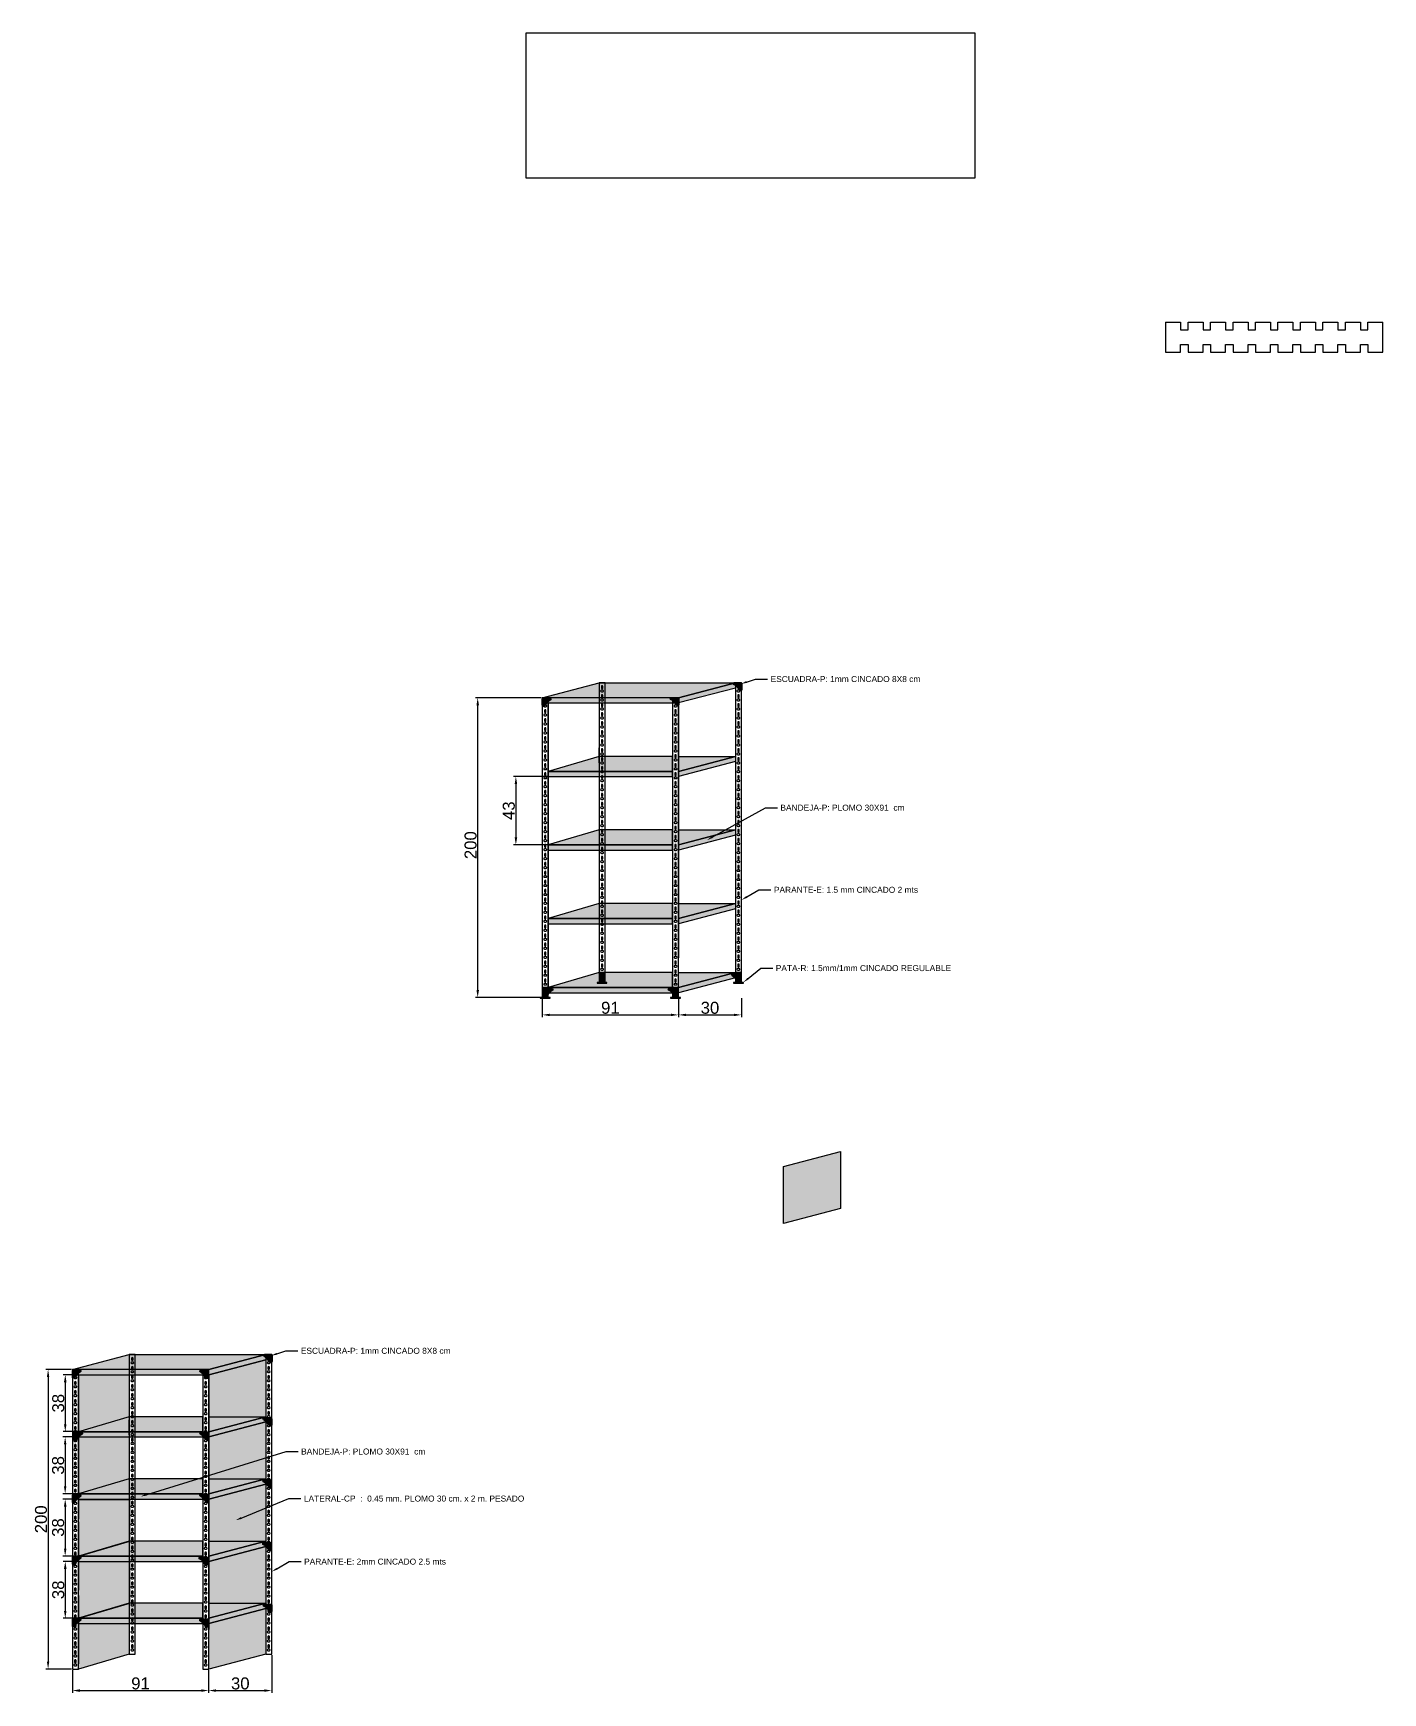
# Model space of a CAD drawing. Header units: millimetres. Extents: x 6614975 to 6624097, y 8742145 to 8746891.
# Drawn here: x 6620282 to 6621183, y 8742148 to 8743256 of the extents above; entities that cross this region are included whole.
import ezdxf
from ezdxf import colors
from ezdxf.entities.mleader import LeaderData, LeaderLine
from ezdxf.math import Vec2, Vec3

# ---------------------------------------------------------------- set-up
doc = ezdxf.new("R2010")
doc.units = ezdxf.units.MM
doc.styles.get("Standard").update_dxf_attribs({"font": 'arial.ttf'})
doc.dimstyles.new('ISO-25', dxfattribs={"dimtxt": 8, "dimasz": 5, "dimexe": 1.5, "dimexo": 0.625, "dimtad": 1, "dimtxsty": 'Standard', "dimcen": 2.5, "dimclrd": 1, "dimclre": 1, "dimclrt": 143, "dimadec": 0, "dimazin": 0, "dimtfac": 1, "dimtmove": 0, "dimatfit": 3, "dimfxl": 1, "dimarcsym": 0})

msp = doc.modelspace()

# ---------------------------------------------------------------- blocks, each defined once
blk = doc.blocks.new('UNION-R')
at = {"true_color": 0x939598}
h = blk.add_hatch(color=252, dxfattribs=at)
h.dxf.hatch_style = 1
h.paths.add_polyline_path([(-8.1, 0.4, 0.631348), (-9.2, -2, -0.142591), (-2.3, -8.8, 0.79062), (0.4, -8.1), (0.4, -1, 0.414), (-1, 0.4)])
h.paths.add_polyline_path([(-1.3, -0.7, -1), (-0.1, -0.7, -1)], flags=16)
h.paths.add_polyline_path([(-7.4, -1.4), (-8.2, -1.4, -0.736995), (-8.2, -0.6), (-7.4, -0.6, -1)], flags=16)
h.paths.add_polyline_path([(-0.6, -7.4), (-0.6, -8.3, -1), (-1.5, -8.3), (-1.5, -7.4, -0.736995)], flags=16)
at = {"true_color": 0xffffff}
h = blk.add_hatch(color=7, dxfattribs=at)
h.dxf.hatch_style = 1
h.paths.add_polyline_path([(-8.1, 0.4, 0.631348), (-9.2, -2, -0.142591), (-2.3, -8.8, 0.79062), (0.4, -8.1), (0.4, -1, 0.414), (-1, 0.4)])
h.paths.add_polyline_path([(-7.4, -1.4), (-8.2, -1.4, -0.736995), (-8.2, -0.6), (-7.4, -0.6, -1)], flags=16)
h.paths.add_polyline_path([(-0.1, -0.7, -1), (-1.3, -0.7, -1)], flags=16)
h.paths.add_polyline_path([(-0.6, -7.4), (-0.6, -8.3, -1), (-1.5, -8.3), (-1.5, -7.4, -0.736995)], flags=16)
for points in [[(0.4, -8.1, -0.79062), (-2.3, -8.8, 0.142591), (-9.2, -2, -0.631348), (-8.1, 0.4), (-1, 0.4, -0.414214), (0.4, -1), (0.4, -8.1)], [(-7.4, -0.6, -1), (-7.4, -1.4), (-8.2, -1.4, -0.736995), (-8.2, -0.6), (-7.4, -0.6)], [(-0.6, -8.3, -1), (-1.5, -8.3), (-1.5, -7.4, -0.736995), (-0.6, -7.4), (-0.6, -8.3)]]:
    blk.add_lwpolyline(points, format="xyb")
blk.add_circle((-0.7, -0.7), 0.581)
blk = doc.blocks.new('*D204')
at = {"color": 1, "lineweight": -2, "transparency": 16777216}
for p, q in [((6620621.5, 8742812.7), (6620577.5, 8742812.7)), ((6620621.5, 8742612.7), (6620577.5, 8742612.7))]:
    blk.add_line(p, q, dxfattribs=at)
at = {"color": 1, "linetype": 'Continuous', "lineweight": -2, "transparency": 16777216}
blk.add_line((6620579, 8742807.7), (6620579, 8742617.7), dxfattribs=at)
at = {"color": 1, "transparency": 16777216}
for points in [[(6620578.2, 8742807.7), (6620579.9, 8742807.7), (6620579, 8742812.7)], [(6620578.2, 8742617.7), (6620579.9, 8742617.7), (6620579, 8742612.7)]]:
    blk.add_solid(points, dxfattribs=at)
at = {"layer": 'Defpoints', "color": 0, "transparency": 16777216}
for p in [(6620622.1, 8742812.7), (6620579, 8742612.7), (6620622.1, 8742612.7)]:
    blk.add_point(p, dxfattribs=at)
at = {"color": 143, "transparency": 16777216, "insert": (6620574.3, 8742714.3), "char_height": 8, "attachment_point": 5, "rotation": 90}
blk.add_mtext('200', dxfattribs=at)
blk = doc.blocks.new('*D202')
at = {"color": 1, "lineweight": -2, "transparency": 16777216}
for p, q in [((6620622.1, 8742612.1), (6620622.1, 8742599.5)), ((6620713.1, 8742612.1), (6620713.1, 8742599.5))]:
    blk.add_line(p, q, dxfattribs=at)
at = {"color": 1, "linetype": 'Continuous', "lineweight": -2, "transparency": 16777216}
blk.add_line((6620627.1, 8742601), (6620708.1, 8742601), dxfattribs=at)
at = {"color": 1, "transparency": 16777216}
for points in [[(6620627.1, 8742601.8), (6620627.1, 8742600.2), (6620622.1, 8742601)], [(6620708.1, 8742601.8), (6620708.1, 8742600.2), (6620713.1, 8742601)]]:
    blk.add_solid(points, dxfattribs=at)
at = {"layer": 'Defpoints', "color": 0, "transparency": 16777216}
for p in [(6620622.1, 8742612.7), (6620713.1, 8742612.7), (6620713.1, 8742601)]:
    blk.add_point(p, dxfattribs=at)
at = {"color": 143, "transparency": 16777216, "insert": (6620667.6, 8742605.7), "char_height": 8, "attachment_point": 5}
blk.add_mtext('91', dxfattribs=at)
blk = doc.blocks.new('*D203')
at = {"color": 1, "lineweight": -2, "transparency": 16777216}
for p, q in [((6620713.1, 8742612.1), (6620713.1, 8742599.5)), ((6620755.1, 8742612.1), (6620755.1, 8742599.5))]:
    blk.add_line(p, q, dxfattribs=at)
at = {"color": 1, "linetype": 'Continuous', "lineweight": -2, "transparency": 16777216}
blk.add_line((6620718.1, 8742601), (6620750.1, 8742601), dxfattribs=at)
at = {"color": 1, "transparency": 16777216}
for points in [[(6620718.1, 8742601.8), (6620718.1, 8742600.2), (6620713.1, 8742601)], [(6620750.1, 8742601.8), (6620750.1, 8742600.2), (6620755.1, 8742601)]]:
    blk.add_solid(points, dxfattribs=at)
at = {"layer": 'Defpoints', "color": 0, "transparency": 16777216}
for p in [(6620713.1, 8742612.7), (6620755.1, 8742612.7), (6620755.1, 8742601)]:
    blk.add_point(p, dxfattribs=at)
at = {"color": 143, "transparency": 16777216, "insert": (6620734.1, 8742605.7), "char_height": 8, "attachment_point": 5}
blk.add_mtext('30', dxfattribs=at)
blk = doc.blocks.new('*D205')
at = {"color": 1, "lineweight": -2, "transparency": 16777216}
for p, q in [((6620307.8, 8742364.3), (6620290.7, 8742364.3)), ((6620307.8, 8742164.3), (6620290.7, 8742164.3))]:
    blk.add_line(p, q, dxfattribs=at)
at = {"color": 1, "linetype": 'Continuous', "lineweight": -2, "transparency": 16777216}
blk.add_line((6620292.2, 8742359.3), (6620292.2, 8742169.3), dxfattribs=at)
at = {"color": 1, "transparency": 16777216}
for points in [[(6620291.4, 8742359.3), (6620293, 8742359.3), (6620292.2, 8742364.3)], [(6620291.4, 8742169.3), (6620293, 8742169.3), (6620292.2, 8742164.3)]]:
    blk.add_solid(points, dxfattribs=at)
at = {"layer": 'Defpoints', "color": 0, "transparency": 16777216}
for p in [(6620308.4, 8742364.3), (6620292.2, 8742164.3), (6620308.4, 8742164.3)]:
    blk.add_point(p, dxfattribs=at)
at = {"color": 143, "transparency": 16777216, "insert": (6620287.5, 8742264.3), "char_height": 8, "attachment_point": 5, "rotation": 90}
blk.add_mtext('200', dxfattribs=at)
blk = doc.blocks.new('*D206')
at = {"color": 1, "lineweight": -2, "transparency": 16777216}
for p, q in [((6620311.8, 8742360.8), (6620302.2, 8742360.8)), ((6620311.8, 8742322.8), (6620302.2, 8742322.8))]:
    blk.add_line(p, q, dxfattribs=at)
at = {"color": 1, "linetype": 'Continuous', "lineweight": -2, "transparency": 16777216}
blk.add_line((6620303.7, 8742355.8), (6620303.7, 8742327.8), dxfattribs=at)
at = {"color": 1, "transparency": 16777216}
for points in [[(6620302.8, 8742355.8), (6620304.5, 8742355.8), (6620303.7, 8742360.8)], [(6620302.8, 8742327.8), (6620304.5, 8742327.8), (6620303.7, 8742322.8)]]:
    blk.add_solid(points, dxfattribs=at)
at = {"layer": 'Defpoints', "color": 0, "transparency": 16777216}
for p in [(6620312.4, 8742360.8), (6620303.7, 8742322.8), (6620312.4, 8742322.8)]:
    blk.add_point(p, dxfattribs=at)
at = {"color": 143, "transparency": 16777216, "insert": (6620299, 8742341.8), "char_height": 8, "attachment_point": 5, "rotation": 90}
blk.add_mtext('38', dxfattribs=at)
blk = doc.blocks.new('*D207')
at = {"color": 1, "lineweight": -2, "transparency": 16777216}
for p, q in [((6620311.8, 8742319.3), (6620302.1, 8742319.3)), ((6620311.8, 8742281.3), (6620302.1, 8742281.3))]:
    blk.add_line(p, q, dxfattribs=at)
at = {"color": 1, "linetype": 'Continuous', "lineweight": -2, "transparency": 16777216}
blk.add_line((6620303.6, 8742314.3), (6620303.6, 8742286.3), dxfattribs=at)
at = {"color": 1, "transparency": 16777216}
for points in [[(6620302.8, 8742314.3), (6620304.4, 8742314.3), (6620303.6, 8742319.3)], [(6620302.8, 8742286.3), (6620304.4, 8742286.3), (6620303.6, 8742281.3)]]:
    blk.add_solid(points, dxfattribs=at)
at = {"layer": 'Defpoints', "color": 0, "transparency": 16777216}
for p in [(6620312.4, 8742319.3), (6620303.6, 8742281.3), (6620312.4, 8742281.3)]:
    blk.add_point(p, dxfattribs=at)
at = {"color": 143, "transparency": 16777216, "insert": (6620298.9, 8742300.3), "char_height": 8, "attachment_point": 5, "rotation": 90}
blk.add_mtext('38', dxfattribs=at)
blk = doc.blocks.new('*D208')
at = {"color": 1, "lineweight": -2, "transparency": 16777216}
for p, q in [((6620311.8, 8742277.8), (6620302.1, 8742277.8)), ((6620311.8, 8742239.8), (6620302.1, 8742239.8))]:
    blk.add_line(p, q, dxfattribs=at)
at = {"color": 1, "linetype": 'Continuous', "lineweight": -2, "transparency": 16777216}
blk.add_line((6620303.6, 8742272.8), (6620303.6, 8742244.8), dxfattribs=at)
at = {"color": 1, "transparency": 16777216}
for points in [[(6620302.8, 8742272.8), (6620304.5, 8742272.8), (6620303.6, 8742277.8)], [(6620302.8, 8742244.8), (6620304.5, 8742244.8), (6620303.6, 8742239.8)]]:
    blk.add_solid(points, dxfattribs=at)
at = {"layer": 'Defpoints', "color": 0, "transparency": 16777216}
for p in [(6620312.4, 8742277.8), (6620303.6, 8742239.8), (6620312.4, 8742239.8)]:
    blk.add_point(p, dxfattribs=at)
at = {"color": 143, "transparency": 16777216, "insert": (6620298.9, 8742258.8), "char_height": 8, "attachment_point": 5, "rotation": 90}
blk.add_mtext('38', dxfattribs=at)
blk = doc.blocks.new('*D209')
at = {"color": 1, "lineweight": -2, "transparency": 16777216}
for p, q in [((6620311.8, 8742236.2), (6620302.2, 8742236.2)), ((6620311.8, 8742198.2), (6620302.2, 8742198.2))]:
    blk.add_line(p, q, dxfattribs=at)
at = {"color": 1, "linetype": 'Continuous', "lineweight": -2, "transparency": 16777216}
blk.add_line((6620303.7, 8742231.2), (6620303.7, 8742203.2), dxfattribs=at)
at = {"color": 1, "transparency": 16777216}
for points in [[(6620302.8, 8742231.2), (6620304.5, 8742231.2), (6620303.7, 8742236.2)], [(6620302.8, 8742203.2), (6620304.5, 8742203.2), (6620303.7, 8742198.2)]]:
    blk.add_solid(points, dxfattribs=at)
at = {"layer": 'Defpoints', "color": 0, "transparency": 16777216}
for p in [(6620312.4, 8742236.2), (6620303.7, 8742198.2), (6620312.4, 8742198.2)]:
    blk.add_point(p, dxfattribs=at)
at = {"color": 143, "transparency": 16777216, "insert": (6620299, 8742217.2), "char_height": 8, "attachment_point": 5, "rotation": 90}
blk.add_mtext('38', dxfattribs=at)
blk = doc.blocks.new('*D210')
at = {"color": 1, "lineweight": -2, "transparency": 16777216}
for p, q in [((6620308.4, 8742163.7), (6620308.4, 8742148.5)), ((6620399.4, 8742163.7), (6620399.4, 8742148.5))]:
    blk.add_line(p, q, dxfattribs=at)
at = {"color": 1, "linetype": 'Continuous', "lineweight": -2, "transparency": 16777216}
blk.add_line((6620313.4, 8742150), (6620394.4, 8742150), dxfattribs=at)
at = {"color": 1, "transparency": 16777216}
for points in [[(6620313.4, 8742150.8), (6620313.4, 8742149.1), (6620308.4, 8742150)], [(6620394.4, 8742150.8), (6620394.4, 8742149.1), (6620399.4, 8742150)]]:
    blk.add_solid(points, dxfattribs=at)
at = {"layer": 'Defpoints', "color": 0, "transparency": 16777216}
for p in [(6620308.4, 8742164.3), (6620399.4, 8742164.3), (6620399.4, 8742150)]:
    blk.add_point(p, dxfattribs=at)
at = {"color": 143, "transparency": 16777216, "insert": (6620353.9, 8742154.7), "char_height": 8, "attachment_point": 5}
blk.add_mtext('91', dxfattribs=at)
blk = doc.blocks.new('*D211')
at = {"color": 1, "lineweight": -2, "transparency": 16777216}
for p, q in [((6620441.5, 8742173.7), (6620441.5, 8742148.5)), ((6620399.4, 8742163.7), (6620399.4, 8742148.5))]:
    blk.add_line(p, q, dxfattribs=at)
at = {"color": 1, "linetype": 'Continuous', "lineweight": -2, "transparency": 16777216}
blk.add_line((6620404.4, 8742150), (6620436.5, 8742150), dxfattribs=at)
at = {"color": 1, "transparency": 16777216}
for points in [[(6620404.4, 8742150.8), (6620404.4, 8742149.1), (6620399.4, 8742150)], [(6620436.5, 8742150.8), (6620436.5, 8742149.1), (6620441.5, 8742150)]]:
    blk.add_solid(points, dxfattribs=at)
at = {"layer": 'Defpoints', "color": 0, "transparency": 16777216}
for p in [(6620441.5, 8742174.3), (6620399.4, 8742164.3), (6620441.5, 8742150)]:
    blk.add_point(p, dxfattribs=at)
at = {"color": 143, "transparency": 16777216, "insert": (6620420.5, 8742154.7), "char_height": 8, "attachment_point": 5}
blk.add_mtext('30', dxfattribs=at)
blk = doc.blocks.new('*D242')
at = {"color": 1, "lineweight": -2, "transparency": 16777216}
for p, q in [((6620625.5, 8742760.1), (6620603, 8742760.1)), ((6620625.5, 8742714.5), (6620603, 8742714.5))]:
    blk.add_line(p, q, dxfattribs=at)
at = {"color": 1, "linetype": 'Continuous', "lineweight": -2, "transparency": 16777216}
blk.add_line((6620604.5, 8742755.1), (6620604.5, 8742719.5), dxfattribs=at)
at = {"color": 1, "transparency": 16777216}
for points in [[(6620603.7, 8742755.1), (6620605.4, 8742755.1), (6620604.5, 8742760.1)], [(6620603.7, 8742719.5), (6620605.4, 8742719.5), (6620604.5, 8742714.5)]]:
    blk.add_solid(points, dxfattribs=at)
at = {"layer": 'Defpoints', "color": 0, "transparency": 16777216}
for p in [(6620626.1, 8742760.1), (6620604.5, 8742714.5), (6620626.1, 8742714.5)]:
    blk.add_point(p, dxfattribs=at)
at = {"color": 143, "transparency": 16777216, "insert": (6620599.8, 8742737.3), "char_height": 8, "attachment_point": 5, "rotation": 90}
blk.add_mtext('43', dxfattribs=at)

# ---------------------------------------------------------------- dimensions: what is measured, and where the dimension line sits
for base, p1, p2, picture, middle in [((6620579.023, 8742612.7), (6620622.091, 8742812.7), (6620622.091, 8742612.7), '*D204', (6620579.023, 8742714.341)), ((6620292.207, 8742164.276), (6620308.438, 8742364.276), (6620308.438, 8742164.276), '*D205', (6620292.207, 8742264.276))]:
    dim = msp.add_linear_dim(base=base, p1=p1, p2=p2, angle=90, text='200', dimstyle='ISO-25')
    dim.commit()
    dim.dimension.update_dxf_attribs({"geometry": picture, "text_midpoint": middle, "dimtype": 160})
at = {"color": 7, "true_color": 0xffffff}
dim = msp.add_linear_dim(base=(6620604.534, 8742714.46), p1=(6620626.091, 8742760.08), p2=(6620626.091, 8742714.46), angle=90, text='43', dimstyle='ISO-25', dxfattribs=at)
dim.commit()
dim.dimension.update_dxf_attribs({"geometry": '*D242', "text_midpoint": (6620599.821, 8742737.27)})
dim = msp.add_linear_dim(base=(6620713.091, 8742600.994), p1=(6620622.091, 8742612.7), p2=(6620713.091, 8742612.7), dimstyle='ISO-25')
dim.commit()
dim.dimension.update_dxf_attribs({"geometry": '*D202', "text_midpoint": (6620667.591, 8742605.704)})
dim = msp.add_linear_dim(base=(6620755.091, 8742601.014), p1=(6620713.091, 8742612.7), p2=(6620755.091, 8742612.7), text='30', dimstyle='ISO-25')
dim.commit()
dim.dimension.update_dxf_attribs({"geometry": '*D203', "text_midpoint": (6620734.091, 8742605.726)})
for base, p1, p2, picture, middle in [((6620303.674, 8742322.776), (6620312.438, 8742360.776), (6620312.438, 8742322.776), '*D206', (6620298.962, 8742341.776)), ((6620303.611, 8742281.276), (6620312.438, 8742319.276), (6620312.438, 8742281.276), '*D207', (6620298.899, 8742300.276)), ((6620303.629, 8742239.776), (6620312.438, 8742277.776), (6620312.438, 8742239.776), '*D208', (6620298.917, 8742258.776)), ((6620303.68, 8742198.226), (6620312.438, 8742236.226), (6620312.438, 8742198.226), '*D209', (6620298.968, 8742217.226))]:
    dim = msp.add_linear_dim(base=base, p1=p1, p2=p2, angle=90, dimstyle='ISO-25', dxfattribs=at)
    dim.commit()
    dim.dimension.update_dxf_attribs({"geometry": picture, "text_midpoint": middle})
dim = msp.add_linear_dim(base=(6620441.49, 8742149.982), p1=(6620399.438, 8742164.276), p2=(6620441.49, 8742174.276), text='30', dimstyle='ISO-25', dxfattribs=at)
dim.commit()
dim.dimension.update_dxf_attribs({"geometry": '*D211', "text_midpoint": (6620420.464, 8742154.695)})
dim = msp.add_linear_dim(base=(6620399.438, 8742149.982), p1=(6620308.438, 8742164.276), p2=(6620399.438, 8742164.276), dimstyle='ISO-25', dxfattribs=at)
dim.commit()
dim.dimension.update_dxf_attribs({"geometry": '*D210', "text_midpoint": (6620353.938, 8742154.692)})

# ---------------------------------------------------------------- hatches: boundary and pattern name
h = msp.add_hatch(color=8)
h.dxf.hatch_style = 1
h.paths.add_polyline_path([(6620713.091, 8742812.7), (6620751.143, 8742822.7), (6620664.091, 8742822.7), (6620660.091, 8742822.7), (6620622.091, 8742812.7)])
h = msp.add_hatch(color=8)
h.dxf.hatch_style = 1
h.paths.add_polyline_path([(6620751.143, 8742819.2), (6620751.143, 8742822.7), (6620713.091, 8742812.7), (6620713.091, 8742809.2)])
h = msp.add_hatch(color=8)
h.dxf.hatch_style = 1
h.paths.add_polyline_path([(6620622.091, 8742812.7), (6620622.091, 8742809.2), (6620713.091, 8742809.2), (6620713.091, 8742812.7)])
h = msp.add_hatch(color=8)
h.dxf.hatch_style = 1
h.paths.add_polyline_path([(6620660.091, 8742773.58), (6620626.091, 8742763.58), (6620709.091, 8742763.58), (6620709.091, 8742773.58)])
h = msp.add_hatch(color=8)
h.dxf.hatch_style = 1
h.paths.add_polyline_path([(6620751.143, 8742770.08), (6620751.143, 8742773.58), (6620713.091, 8742763.58), (6620713.091, 8742760.08)])
h = msp.add_hatch(color=8)
h.dxf.hatch_style = 1
h.paths.add_polyline_path([(6620751.143, 8742773.58), (6620713.091, 8742773.58), (6620713.091, 8742763.58)])
h = msp.add_hatch(color=8)
h.dxf.hatch_style = 1
h.paths.add_polyline_path([(6620709.091, 8742760.08), (6620709.091, 8742763.58), (6620626.091, 8742763.58), (6620626.091, 8742760.08)])
h = msp.add_hatch(color=8)
h.dxf.hatch_style = 1
h.paths.add_polyline_path([(6620660.091, 8742724.46), (6620626.091, 8742714.46), (6620709.091, 8742714.46), (6620709.091, 8742724.46)])
h = msp.add_hatch(color=8)
h.dxf.hatch_style = 1
h.paths.add_polyline_path([(6620751.143, 8742720.96), (6620751.143, 8742724.46), (6620713.091, 8742714.46), (6620713.091, 8742710.96)])
h = msp.add_hatch(color=8)
h.dxf.hatch_style = 1
h.paths.add_polyline_path([(6620751.143, 8742724.46), (6620713.091, 8742724.46), (6620713.091, 8742714.46)])
h = msp.add_hatch(color=8)
h.dxf.hatch_style = 1
h.paths.add_polyline_path([(6620709.091, 8742710.96), (6620709.091, 8742714.46), (6620626.091, 8742714.46), (6620626.091, 8742710.96)])
h = msp.add_hatch(color=8)
h.dxf.hatch_style = 1
h.paths.add_polyline_path([(6620660.091, 8742675.34), (6620626.091, 8742665.34), (6620709.091, 8742665.34), (6620709.091, 8742675.34)])
h = msp.add_hatch(color=8)
h.dxf.hatch_style = 1
h.paths.add_polyline_path([(6620751.143, 8742671.84), (6620751.143, 8742675.34), (6620713.091, 8742665.34), (6620713.091, 8742661.84)])
h = msp.add_hatch(color=8)
h.dxf.hatch_style = 1
h.paths.add_polyline_path([(6620751.143, 8742675.34), (6620713.091, 8742675.34), (6620713.091, 8742665.34)])
h = msp.add_hatch(color=8)
h.dxf.hatch_style = 1
h.paths.add_polyline_path([(6620709.091, 8742661.84), (6620709.091, 8742665.34), (6620626.091, 8742665.34), (6620626.091, 8742661.84)])
h = msp.add_hatch(color=8)
h.dxf.hatch_style = 1
h.paths.add_polyline_path([(6620660.091, 8742629.2), (6620626.091, 8742619.2), (6620709.091, 8742619.2), (6620709.091, 8742629.2)])
at = {"true_color": 0x636466}
h = msp.add_hatch(color=251, dxfattribs=at)
h.dxf.hatch_style = 1
h.paths.add_polyline_path([(6620664.091, 8742629.2), (6620660.091, 8742629.2), (6620660.091, 8742622.7), (6620664.091, 8742622.7)])
h.paths.add_polyline_path([(6620662.604, 8742624.277, -1), (6620661.604, 8742624.277), (6620661.604, 8742625.277, -1), (6620662.604, 8742625.277)], flags=16)
h.paths.add_polyline_path([(6620661.557, 8742627.06), (6620661.557, 8742628.06, -1), (6620662.557, 8742628.06), (6620662.557, 8742627.06, -1)], flags=16)
h.paths.add_polyline_path([(6620665.341, 8742622.7), (6620658.841, 8742622.7), (6620658.841, 8742622.2), (6620665.341, 8742622.2)])
h = msp.add_hatch(color=8)
h.dxf.hatch_style = 1
h.paths.add_polyline_path([(6620751.143, 8742625.7), (6620751.143, 8742629.2), (6620713.091, 8742619.2), (6620713.091, 8742615.7)])
h = msp.add_hatch(color=8)
h.dxf.hatch_style = 1
h.paths.add_polyline_path([(6620751.143, 8742629.2), (6620713.091, 8742629.2), (6620713.091, 8742619.2)])
h = msp.add_hatch(color=251, dxfattribs=at)
h.dxf.hatch_style = 1
h.paths.add_polyline_path([(6620755.143, 8742629.2), (6620751.143, 8742629.2), (6620751.143, 8742622.7), (6620755.143, 8742622.7)])
h.paths.add_polyline_path([(6620753.656, 8742624.277, -1), (6620752.656, 8742624.277), (6620752.656, 8742625.277, -1), (6620753.656, 8742625.277)], flags=16)
h.paths.add_polyline_path([(6620752.609, 8742627.06), (6620752.609, 8742628.06, -1), (6620753.609, 8742628.06), (6620753.609, 8742627.06, -1)], flags=16)
h.paths.add_polyline_path([(6620756.393, 8742622.7), (6620749.893, 8742622.7), (6620749.893, 8742622.2), (6620756.393, 8742622.2)])
h = msp.add_hatch(color=251, dxfattribs=at)
h.dxf.hatch_style = 1
h.paths.add_polyline_path([(6620626.091, 8742619.2), (6620622.091, 8742619.2), (6620622.091, 8742612.7), (6620626.091, 8742612.7)])
h.paths.add_polyline_path([(6620624.604, 8742614.277, -1), (6620623.604, 8742614.277), (6620623.604, 8742615.277, -1), (6620624.604, 8742615.277)], flags=16)
h.paths.add_polyline_path([(6620623.557, 8742617.06), (6620623.557, 8742618.06, -1), (6620624.557, 8742618.06), (6620624.557, 8742617.06, -1)], flags=16)
h.paths.add_polyline_path([(6620627.341, 8742612.7), (6620620.841, 8742612.7), (6620620.841, 8742612.2), (6620627.341, 8742612.2)])
h = msp.add_hatch(color=8)
h.dxf.hatch_style = 1
h.paths.add_polyline_path([(6620709.091, 8742615.7), (6620709.091, 8742619.2), (6620626.091, 8742619.2), (6620626.091, 8742615.7)])
h = msp.add_hatch(color=251, dxfattribs=at)
h.dxf.hatch_style = 1
h.paths.add_polyline_path([(6620713.091, 8742619.2), (6620709.091, 8742619.2), (6620709.091, 8742612.7), (6620713.091, 8742612.7)])
h.paths.add_polyline_path([(6620711.604, 8742614.277, -1), (6620710.604, 8742614.277), (6620710.604, 8742615.277, -1), (6620711.604, 8742615.277)], flags=16)
h.paths.add_polyline_path([(6620710.557, 8742617.06), (6620710.557, 8742618.06, -1), (6620711.557, 8742618.06), (6620711.557, 8742617.06, -1)], flags=16)
h.paths.add_polyline_path([(6620714.341, 8742612.7), (6620707.841, 8742612.7), (6620707.841, 8742612.2), (6620714.341, 8742612.2)])
h = msp.add_hatch(color=251, dxfattribs=at)
h.dxf.hatch_style = 1
h.paths.add_polyline_path([(6620821.196, 8742471.862), (6620821.196, 8742509.862), (6620783.144, 8742499.862), (6620783.144, 8742461.862)])
h = msp.add_hatch(color=8)
h.dxf.hatch_style = 1
h.paths.add_polyline_path([(6620399.438, 8742364.276), (6620437.49, 8742374.276), (6620350.438, 8742374.276), (6620346.438, 8742374.276), (6620308.438, 8742364.276)])
h = msp.add_hatch(color=8)
h.dxf.hatch_style = 1
h.paths.add_polyline_path([(6620437.49, 8742370.776), (6620437.49, 8742374.276), (6620399.438, 8742364.276), (6620399.438, 8742360.776)])
h = msp.add_hatch(color=8)
h.dxf.hatch_style = 1
h.paths.add_polyline_path([(6620308.438, 8742364.276), (6620308.438, 8742360.776), (6620399.438, 8742360.776), (6620399.438, 8742364.276)])
h = msp.add_hatch(color=251, dxfattribs=at)
h.dxf.hatch_style = 1
h.paths.add_polyline_path([(6620346.438, 8742360.776), (6620312.438, 8742360.776), (6620312.438, 8742322.776), (6620346.438, 8742332.776)])
h = msp.add_hatch(color=251, dxfattribs=at)
h.dxf.hatch_style = 1
h.paths.add_polyline_path([(6620437.49, 8742370.776), (6620399.438, 8742360.776), (6620399.438, 8742322.776), (6620437.49, 8742332.776)])
h = msp.add_hatch(color=8)
h.dxf.hatch_style = 1
h.paths.add_polyline_path([(6620346.438, 8742332.776), (6620312.438, 8742322.776), (6620395.438, 8742322.776), (6620395.438, 8742332.776)])
h = msp.add_hatch(color=8)
h.dxf.hatch_style = 1
h.paths.add_polyline_path([(6620437.49, 8742329.276), (6620437.49, 8742332.776), (6620399.438, 8742322.776), (6620399.438, 8742319.276)])
h = msp.add_hatch(color=8)
h.dxf.hatch_style = 1
h.paths.add_polyline_path([(6620437.49, 8742332.776), (6620399.438, 8742332.776), (6620399.438, 8742322.776)])
h = msp.add_hatch(color=251, dxfattribs=at)
h.dxf.hatch_style = 1
h.paths.add_polyline_path([(6620437.49, 8742329.276), (6620399.438, 8742319.276), (6620399.438, 8742281.276), (6620437.49, 8742291.276)])
h = msp.add_hatch(color=8)
h.dxf.hatch_style = 1
h.paths.add_polyline_path([(6620395.438, 8742319.276), (6620395.438, 8742322.776), (6620312.438, 8742322.776), (6620312.438, 8742319.276)])
h = msp.add_hatch(color=251, dxfattribs=at)
h.dxf.hatch_style = 1
h.paths.add_polyline_path([(6620346.438, 8742319.276), (6620312.438, 8742319.276), (6620312.438, 8742281.276), (6620346.438, 8742291.276)])
h = msp.add_hatch(color=8)
h.dxf.hatch_style = 1
h.paths.add_polyline_path([(6620346.438, 8742291.276), (6620312.438, 8742281.276), (6620395.438, 8742281.276), (6620395.438, 8742291.276)])
h = msp.add_hatch(color=8)
h.dxf.hatch_style = 1
h.paths.add_polyline_path([(6620437.49, 8742287.776), (6620437.49, 8742291.276), (6620399.438, 8742281.276), (6620399.438, 8742277.776)])
h = msp.add_hatch(color=8)
h.dxf.hatch_style = 1
h.paths.add_polyline_path([(6620437.49, 8742291.276), (6620399.438, 8742291.276), (6620399.438, 8742281.276)])
h = msp.add_hatch(color=251, dxfattribs=at)
h.dxf.hatch_style = 1
h.paths.add_polyline_path([(6620437.49, 8742287.726), (6620399.438, 8742277.726), (6620399.438, 8742239.726), (6620437.49, 8742249.726)])
h = msp.add_hatch(color=8)
h.dxf.hatch_style = 1
h.paths.add_polyline_path([(6620395.438, 8742277.776), (6620395.438, 8742281.276), (6620312.438, 8742281.276), (6620312.438, 8742277.776)])
h = msp.add_hatch(color=251, dxfattribs=at)
h.dxf.hatch_style = 1
h.paths.add_polyline_path([(6620346.453, 8742277.581), (6620312.453, 8742277.581), (6620312.453, 8742239.581), (6620346.453, 8742249.581)])
h = msp.add_hatch(color=8)
h.dxf.hatch_style = 1
h.paths.add_polyline_path([(6620346.438, 8742249.726), (6620312.438, 8742239.726), (6620395.438, 8742239.726), (6620395.438, 8742249.726)])
h = msp.add_hatch(color=8)
h.dxf.hatch_style = 1
h.paths.add_polyline_path([(6620395.438, 8742236.226), (6620395.438, 8742239.726), (6620312.438, 8742239.726), (6620312.438, 8742236.226)])
h = msp.add_hatch(color=8)
h.dxf.hatch_style = 1
h.paths.add_polyline_path([(6620437.49, 8742246.226), (6620437.49, 8742249.726), (6620399.438, 8742239.726), (6620399.438, 8742236.226)])
h = msp.add_hatch(color=8)
h.dxf.hatch_style = 1
h.paths.add_polyline_path([(6620437.49, 8742249.726), (6620399.438, 8742249.726), (6620399.438, 8742239.726)])
h = msp.add_hatch(color=251, dxfattribs=at)
h.dxf.hatch_style = 1
h.paths.add_polyline_path([(6620437.49, 8742246.226), (6620399.438, 8742236.226), (6620399.438, 8742198.226), (6620437.49, 8742208.226)])
h = msp.add_hatch(color=251, dxfattribs=at)
h.dxf.hatch_style = 1
h.paths.add_polyline_path([(6620346.468, 8742236.096), (6620312.468, 8742236.096), (6620312.468, 8742198.096), (6620346.468, 8742208.096)])
h = msp.add_hatch(color=8)
h.dxf.hatch_style = 1
h.paths.add_polyline_path([(6620346.438, 8742208.226), (6620312.438, 8742198.226), (6620395.438, 8742198.226), (6620395.438, 8742208.226)])
h = msp.add_hatch(color=8)
h.dxf.hatch_style = 1
h.paths.add_polyline_path([(6620437.49, 8742204.726), (6620437.49, 8742208.226), (6620399.438, 8742198.226), (6620399.438, 8742194.726)])
h = msp.add_hatch(color=8)
h.dxf.hatch_style = 1
h.paths.add_polyline_path([(6620437.49, 8742208.226), (6620399.438, 8742208.226), (6620399.438, 8742198.226)])
h = msp.add_hatch(color=8)
h.dxf.hatch_style = 1
h.paths.add_polyline_path([(6620395.438, 8742194.726), (6620395.438, 8742198.226), (6620312.438, 8742198.226), (6620312.438, 8742194.726)])
h = msp.add_hatch(color=251, dxfattribs=at)
h.dxf.hatch_style = 1
h.paths.add_polyline_path([(6620346.438, 8742194.726), (6620312.438, 8742194.726), (6620312.438, 8742164.276), (6620346.438, 8742174.276)])
h = msp.add_hatch(color=251, dxfattribs=at)
h.dxf.hatch_style = 1
h.paths.add_polyline_path([(6620437.49, 8742204.726), (6620399.438, 8742194.726), (6620399.438, 8742164.276), (6620437.49, 8742174.276)])

# ---------------------------------------------------------------- linework, layer by layer
at = {"color": 18, "true_color": 0x000000}
for p, q in [((6621038.321, 8743063.402), (6621048.321, 8743063.402)), ((6621038.321, 8743063.402), (6621038.321, 8743043.402)), ((6621053.321, 8743063.402), (6621063.321, 8743063.402)), ((6621068.321, 8743063.402), (6621078.321, 8743063.402)), ((6621083.321, 8743063.402), (6621093.321, 8743063.402)), ((6621098.321, 8743063.402), (6621108.321, 8743063.402)), ((6621113.321, 8743063.402), (6621123.321, 8743063.402)), ((6621128.321, 8743063.402), (6621138.321, 8743063.402)), ((6621143.321, 8743063.402), (6621153.321, 8743063.402)), ((6621158.321, 8743063.402), (6621168.321, 8743063.402)), ((6621173.321, 8743063.402), (6621183.321, 8743063.402)), ((6621183.321, 8743043.402), (6621183.321, 8743063.402)), ((6621038.321, 8743043.402), (6621048.321, 8743043.402)), ((6621053.321, 8743043.402), (6621063.321, 8743043.402)), ((6621068.321, 8743043.402), (6621078.321, 8743043.402)), ((6621083.321, 8743043.402), (6621093.321, 8743043.402)), ((6621098.321, 8743043.402), (6621108.321, 8743043.402)), ((6621113.321, 8743043.402), (6621123.321, 8743043.402)), ((6621128.321, 8743043.402), (6621138.321, 8743043.402)), ((6621143.321, 8743043.402), (6621153.321, 8743043.402)), ((6621158.321, 8743043.402), (6621168.321, 8743043.402)), ((6621173.321, 8743043.402), (6621183.321, 8743043.402))]:
    msp.add_line(p, q, dxfattribs=at)
at = {"color": 244, "true_color": 0x991b1e}
for p, q in [((6621048.321, 8743063.402), (6621048.321, 8743058.402)), ((6621053.321, 8743058.402), (6621053.321, 8743063.402)), ((6621063.321, 8743063.402), (6621063.321, 8743058.402)), ((6621068.321, 8743058.402), (6621068.321, 8743063.402)), ((6621078.321, 8743063.402), (6621078.321, 8743058.402)), ((6621083.321, 8743058.402), (6621083.321, 8743063.402)), ((6621093.321, 8743063.402), (6621093.321, 8743058.402)), ((6621098.321, 8743058.402), (6621098.321, 8743063.402)), ((6621108.321, 8743063.402), (6621108.321, 8743058.402)), ((6621113.321, 8743058.402), (6621113.321, 8743063.402)), ((6621123.321, 8743063.402), (6621123.321, 8743058.402)), ((6621128.321, 8743058.402), (6621128.321, 8743063.402)), ((6621138.321, 8743063.402), (6621138.321, 8743058.402)), ((6621143.321, 8743058.402), (6621143.321, 8743063.402)), ((6621153.321, 8743063.402), (6621153.321, 8743058.402)), ((6621158.321, 8743058.402), (6621158.321, 8743063.402)), ((6621168.321, 8743063.402), (6621168.321, 8743058.402)), ((6621173.321, 8743058.402), (6621173.321, 8743063.402)), ((6621048.321, 8743058.402), (6621053.321, 8743058.402)), ((6621048.321, 8743043.402), (6621048.321, 8743048.402)), ((6621048.321, 8743048.402), (6621053.321, 8743048.402)), ((6621053.321, 8743048.402), (6621053.321, 8743043.402)), ((6621063.321, 8743058.402), (6621068.321, 8743058.402)), ((6621063.321, 8743043.402), (6621063.321, 8743048.402)), ((6621063.321, 8743048.402), (6621068.321, 8743048.402)), ((6621068.321, 8743048.402), (6621068.321, 8743043.402)), ((6621078.321, 8743058.402), (6621083.321, 8743058.402)), ((6621078.321, 8743043.402), (6621078.321, 8743048.402)), ((6621078.321, 8743048.402), (6621083.321, 8743048.402)), ((6621083.321, 8743048.402), (6621083.321, 8743043.402)), ((6621093.321, 8743058.402), (6621098.321, 8743058.402)), ((6621093.321, 8743043.402), (6621093.321, 8743048.402)), ((6621093.321, 8743048.402), (6621098.321, 8743048.402)), ((6621098.321, 8743048.402), (6621098.321, 8743043.402)), ((6621108.321, 8743058.402), (6621113.321, 8743058.402)), ((6621108.321, 8743043.402), (6621108.321, 8743048.402)), ((6621108.321, 8743048.402), (6621113.321, 8743048.402)), ((6621113.321, 8743048.402), (6621113.321, 8743043.402)), ((6621123.321, 8743058.402), (6621128.321, 8743058.402)), ((6621123.321, 8743043.402), (6621123.321, 8743048.402)), ((6621123.321, 8743048.402), (6621128.321, 8743048.402)), ((6621128.321, 8743048.402), (6621128.321, 8743043.402)), ((6621138.321, 8743058.402), (6621143.321, 8743058.402)), ((6621138.321, 8743043.402), (6621138.321, 8743048.402)), ((6621138.321, 8743048.402), (6621143.321, 8743048.402)), ((6621143.321, 8743048.402), (6621143.321, 8743043.402)), ((6621153.321, 8743058.402), (6621158.321, 8743058.402)), ((6621153.321, 8743043.402), (6621153.321, 8743048.402)), ((6621153.321, 8743048.402), (6621158.321, 8743048.402)), ((6621158.321, 8743048.402), (6621158.321, 8743043.402)), ((6621168.321, 8743058.402), (6621173.321, 8743058.402)), ((6621168.321, 8743043.402), (6621168.321, 8743048.402)), ((6621168.321, 8743048.402), (6621173.321, 8743048.402)), ((6621173.321, 8743048.402), (6621173.321, 8743043.402))]:
    msp.add_line(p, q, dxfattribs=at)
for p, q in [((6620660.091, 8742822.7), (6620664.091, 8742822.7)), ((6620626.091, 8742809.2), (6620626.091, 8742779.4)), ((6620626.091, 8742809.2), (6620626.091, 8742749.2)), ((6620626.091, 8742809.2), (6620626.091, 8742763.58)), ((6620713.091, 8742809.2), (6620713.091, 8742775.2)), ((6620626.091, 8742775.9), (6620626.091, 8742746.1)), ((6620660.091, 8742769.2), (6620660.091, 8742779.2)), ((6620713.091, 8742775.2), (6620713.091, 8742741.2)), ((6620626.091, 8742760.08), (6620626.091, 8742714.46)), ((6620626.091, 8742742.6), (6620626.091, 8742712.8)), ((6620713.091, 8742741.2), (6620713.091, 8742707.2)), ((6620626.091, 8742710.96), (6620626.091, 8742665.34)), ((6620713.091, 8742707.2), (6620713.091, 8742673.2)), ((6620713.091, 8742673.2), (6620713.091, 8742639.2)), ((6620626.091, 8742661.84), (6620626.091, 8742616.22)), ((6620346.438, 8742374.276), (6620350.438, 8742374.276)), ((6620312.438, 8742360.776), (6620312.438, 8742330.976)), ((6620312.438, 8742360.776), (6620312.438, 8742300.776)), ((6620312.438, 8742360.776), (6620312.438, 8742315.156)), ((6620399.438, 8742360.776), (6620399.438, 8742326.776)), ((6620312.438, 8742327.476), (6620312.438, 8742297.676)), ((6620346.438, 8742320.776), (6620346.438, 8742330.776)), ((6620399.438, 8742326.776), (6620399.438, 8742292.776)), ((6620312.438, 8742311.656), (6620312.438, 8742266.036)), ((6620312.438, 8742294.176), (6620312.438, 8742264.376)), ((6620399.438, 8742292.776), (6620399.438, 8742258.776)), ((6620312.438, 8742262.536), (6620312.438, 8742216.916)), ((6620399.438, 8742258.776), (6620399.438, 8742224.776)), ((6620399.438, 8742224.776), (6620399.438, 8742190.776)), ((6620312.438, 8742213.416), (6620312.438, 8742167.796))]:
    msp.add_line(p, q)
at = {"color": 7, "true_color": 0xffffff}
for p, q in [((6620783.144, 8742499.862), (6620821.196, 8742509.862)), ((6620821.196, 8742509.862), (6620821.196, 8742471.862)), ((6620783.144, 8742461.862), (6620783.144, 8742499.862)), ((6620821.196, 8742471.862), (6620783.144, 8742461.862)), ((6620312.438, 8742322.776), (6620312.438, 8742360.776)), ((6620312.438, 8742360.776), (6620346.438, 8742360.776)), ((6620312.438, 8742322.776), (6620312.438, 8742360.776)), ((6620312.438, 8742360.776), (6620346.438, 8742360.776)), ((6620346.438, 8742360.776), (6620346.438, 8742332.776)), ((6620346.438, 8742360.776), (6620346.438, 8742332.776)), ((6620399.438, 8742360.776), (6620437.49, 8742370.776)), ((6620399.438, 8742360.776), (6620437.49, 8742370.776)), ((6620399.438, 8742322.776), (6620399.438, 8742360.776)), ((6620399.438, 8742322.776), (6620399.438, 8742360.776)), ((6620437.49, 8742370.776), (6620437.49, 8742332.776)), ((6620437.49, 8742370.776), (6620437.49, 8742332.776)), ((6620346.438, 8742332.776), (6620312.438, 8742322.776)), ((6620346.438, 8742332.776), (6620312.438, 8742322.776)), ((6620437.49, 8742332.776), (6620399.438, 8742322.776)), ((6620437.49, 8742332.776), (6620399.438, 8742322.776)), ((6620399.438, 8742319.276), (6620437.49, 8742329.276)), ((6620437.49, 8742329.276), (6620437.49, 8742291.276)), ((6620312.438, 8742281.276), (6620312.438, 8742319.276)), ((6620312.438, 8742319.276), (6620346.438, 8742319.276)), ((6620346.438, 8742319.276), (6620346.438, 8742291.276)), ((6620399.438, 8742281.276), (6620399.438, 8742319.276)), ((6620346.438, 8742291.276), (6620312.438, 8742281.276)), ((6620437.49, 8742291.276), (6620399.438, 8742281.276)), ((6620399.438, 8742277.726), (6620437.49, 8742287.726)), ((6620437.49, 8742287.726), (6620437.49, 8742249.726)), ((6620312.453, 8742239.581), (6620312.453, 8742277.581)), ((6620312.453, 8742277.581), (6620346.453, 8742277.581)), ((6620346.453, 8742277.581), (6620346.453, 8742249.581)), ((6620399.438, 8742239.726), (6620399.438, 8742277.726)), ((6620346.453, 8742249.581), (6620312.453, 8742239.581)), ((6620437.49, 8742249.726), (6620399.438, 8742239.726)), ((6620399.438, 8742236.226), (6620437.49, 8742246.226)), ((6620437.49, 8742246.226), (6620437.49, 8742208.226)), ((6620312.468, 8742198.096), (6620312.468, 8742236.096)), ((6620312.468, 8742236.096), (6620346.468, 8742236.096)), ((6620346.468, 8742236.096), (6620346.468, 8742208.096)), ((6620399.438, 8742198.226), (6620399.438, 8742236.226)), ((6620346.468, 8742208.096), (6620312.468, 8742198.096)), ((6620437.49, 8742208.226), (6620399.438, 8742198.226)), ((6620312.438, 8742194.726), (6620346.438, 8742194.726)), ((6620312.438, 8742164.276), (6620312.438, 8742194.726)), ((6620312.438, 8742194.726), (6620346.438, 8742194.726)), ((6620312.438, 8742164.276), (6620312.438, 8742194.726)), ((6620346.438, 8742194.726), (6620346.438, 8742174.276)), ((6620346.438, 8742194.726), (6620346.438, 8742174.276)), ((6620399.438, 8742194.726), (6620437.49, 8742204.726)), ((6620399.438, 8742194.726), (6620437.49, 8742204.726)), ((6620399.438, 8742164.276), (6620399.438, 8742194.726)), ((6620399.438, 8742164.276), (6620399.438, 8742194.726)), ((6620437.49, 8742204.726), (6620437.49, 8742174.276)), ((6620437.49, 8742204.726), (6620437.49, 8742174.276)), ((6620346.438, 8742174.276), (6620312.438, 8742164.276)), ((6620346.438, 8742174.276), (6620312.438, 8742164.276)), ((6620437.49, 8742174.276), (6620399.438, 8742164.276)), ((6620437.49, 8742174.276), (6620399.438, 8742164.276))]:
    msp.add_line(p, q, dxfattribs=at)
msp.add_lwpolyline([(6620911.16, 8743256.311), (6620611.16, 8743256.311), (6620611.16, 8743159.789), (6620911.16, 8743159.789)], close=True, dxfattribs=at)
for points in [[(6620751.143, 8742822.7), (6620713.091, 8742812.7), (6620622.091, 8742812.7), (6620660.091, 8742822.7), (6620664.091, 8742822.7), (6620755.143, 8742822.7)], [(6620660.091, 8742773.58), (6620626.091, 8742763.58), (6620709.091, 8742763.58), (6620709.091, 8742773.58), (6620660.091, 8742773.58)], [(6620660.091, 8742724.46), (6620626.091, 8742714.46), (6620709.091, 8742714.46), (6620709.091, 8742724.46), (6620660.091, 8742724.46)], [(6620660.091, 8742675.34), (6620626.091, 8742665.34), (6620709.091, 8742665.34), (6620709.091, 8742675.34), (6620660.091, 8742675.34)], [(6620660.091, 8742629.2), (6620626.091, 8742619.2), (6620709.091, 8742619.2), (6620709.091, 8742629.2), (6620660.091, 8742629.2)], [(6620437.49, 8742374.276), (6620399.438, 8742364.276), (6620308.438, 8742364.276), (6620346.438, 8742374.276), (6620350.438, 8742374.276), (6620441.49, 8742374.276)], [(6620346.438, 8742332.776), (6620312.438, 8742322.776), (6620395.438, 8742322.776), (6620395.438, 8742332.776), (6620346.438, 8742332.776)], [(6620346.438, 8742291.276), (6620312.438, 8742281.276), (6620395.438, 8742281.276), (6620395.438, 8742291.276), (6620346.438, 8742291.276)], [(6620346.438, 8742249.726), (6620312.438, 8742239.726), (6620395.438, 8742239.726), (6620395.438, 8742249.726), (6620346.438, 8742249.726)], [(6620346.438, 8742208.226), (6620312.438, 8742198.226), (6620395.438, 8742198.226), (6620395.438, 8742208.226), (6620346.438, 8742208.226)]]:
    msp.add_lwpolyline(points)
for points in [[(6620660.091, 8742622.7), (6620664.091, 8742622.7), (6620664.091, 8742822.7), (6620660.091, 8742822.7)], [(6620713.091, 8742812.7), (6620751.143, 8742822.7), (6620751.143, 8742819.2), (6620713.091, 8742809.2)], [(6620751.143, 8742622.7), (6620755.143, 8742622.7), (6620755.143, 8742822.7), (6620751.143, 8742822.7)], [(6620622.091, 8742612.7), (6620626.091, 8742612.7), (6620626.091, 8742812.7), (6620622.091, 8742812.7)], [(6620622.091, 8742809.2), (6620713.091, 8742809.2), (6620713.091, 8742812.7), (6620622.091, 8742812.7)], [(6620709.091, 8742612.7), (6620713.091, 8742612.7), (6620713.091, 8742812.7), (6620709.091, 8742812.7)], [(6620713.091, 8742763.58), (6620751.143, 8742773.58), (6620751.143, 8742770.08), (6620713.091, 8742760.08)], [(6620713.091, 8742773.58), (6620751.143, 8742773.58), (6620713.091, 8742763.58)], [(6620626.091, 8742760.08), (6620709.091, 8742760.08), (6620709.091, 8742763.58), (6620626.091, 8742763.58)], [(6620713.091, 8742714.46), (6620751.143, 8742724.46), (6620751.143, 8742720.96), (6620713.091, 8742710.96)], [(6620713.091, 8742724.46), (6620751.143, 8742724.46), (6620713.091, 8742714.46)], [(6620626.091, 8742710.96), (6620709.091, 8742710.96), (6620709.091, 8742714.46), (6620626.091, 8742714.46)], [(6620713.091, 8742665.34), (6620751.143, 8742675.34), (6620751.143, 8742671.84), (6620713.091, 8742661.84)], [(6620713.091, 8742675.34), (6620751.143, 8742675.34), (6620713.091, 8742665.34)], [(6620626.091, 8742661.84), (6620709.091, 8742661.84), (6620709.091, 8742665.34), (6620626.091, 8742665.34)], [(6620660.091, 8742622.7), (6620664.091, 8742622.7), (6620664.091, 8742629.2), (6620660.091, 8742629.2)], [(6620713.091, 8742619.2), (6620751.143, 8742629.2), (6620751.143, 8742625.7), (6620713.091, 8742615.7)], [(6620713.091, 8742629.2), (6620751.143, 8742629.2), (6620713.091, 8742619.2)], [(6620751.143, 8742622.7), (6620755.143, 8742622.7), (6620755.143, 8742629.2), (6620751.143, 8742629.2)], [(6620622.091, 8742612.7), (6620626.091, 8742612.7), (6620626.091, 8742619.2), (6620622.091, 8742619.2)], [(6620626.091, 8742615.7), (6620709.091, 8742615.7), (6620709.091, 8742619.2), (6620626.091, 8742619.2)], [(6620658.841, 8742622.2), (6620665.341, 8742622.2), (6620665.341, 8742622.7), (6620658.841, 8742622.7)], [(6620709.091, 8742612.7), (6620713.091, 8742612.7), (6620713.091, 8742619.2), (6620709.091, 8742619.2)], [(6620749.893, 8742622.2), (6620756.393, 8742622.2), (6620756.393, 8742622.7), (6620749.893, 8742622.7)], [(6620620.841, 8742612.2), (6620627.341, 8742612.2), (6620627.341, 8742612.7), (6620620.841, 8742612.7)], [(6620707.841, 8742612.2), (6620714.341, 8742612.2), (6620714.341, 8742612.7), (6620707.841, 8742612.7)], [(6620346.438, 8742174.276), (6620350.438, 8742174.276), (6620350.438, 8742374.276), (6620346.438, 8742374.276)], [(6620399.438, 8742364.276), (6620437.49, 8742374.276), (6620437.49, 8742370.776), (6620399.438, 8742360.776)], [(6620437.49, 8742174.276), (6620441.49, 8742174.276), (6620441.49, 8742374.276), (6620437.49, 8742374.276)], [(6620308.438, 8742164.276), (6620312.438, 8742164.276), (6620312.438, 8742364.276), (6620308.438, 8742364.276)], [(6620308.438, 8742360.776), (6620399.438, 8742360.776), (6620399.438, 8742364.276), (6620308.438, 8742364.276)], [(6620395.438, 8742164.276), (6620399.438, 8742164.276), (6620399.438, 8742364.276), (6620395.438, 8742364.276)], [(6620399.438, 8742322.776), (6620437.49, 8742332.776), (6620437.49, 8742329.276), (6620399.438, 8742319.276)], [(6620399.438, 8742332.776), (6620437.49, 8742332.776), (6620399.438, 8742322.776)], [(6620312.438, 8742319.276), (6620395.438, 8742319.276), (6620395.438, 8742322.776), (6620312.438, 8742322.776)], [(6620399.438, 8742281.276), (6620437.49, 8742291.276), (6620437.49, 8742287.776), (6620399.438, 8742277.776)], [(6620399.438, 8742291.276), (6620437.49, 8742291.276), (6620399.438, 8742281.276)], [(6620312.438, 8742277.776), (6620395.438, 8742277.776), (6620395.438, 8742281.276), (6620312.438, 8742281.276)], [(6620312.438, 8742236.226), (6620395.438, 8742236.226), (6620395.438, 8742239.726), (6620312.438, 8742239.726)], [(6620399.438, 8742239.726), (6620437.49, 8742249.726), (6620437.49, 8742246.226), (6620399.438, 8742236.226)], [(6620399.438, 8742249.726), (6620437.49, 8742249.726), (6620399.438, 8742239.726)], [(6620399.438, 8742198.226), (6620437.49, 8742208.226), (6620437.49, 8742204.726), (6620399.438, 8742194.726)], [(6620399.438, 8742208.226), (6620437.49, 8742208.226), (6620399.438, 8742198.226)], [(6620312.438, 8742194.726), (6620395.438, 8742194.726), (6620395.438, 8742198.226), (6620312.438, 8742198.226)]]:
    msp.add_lwpolyline(points, close=True)
for points in [[(6620661.591, 8742817.7, 1), (6620661.591, 8742816.7), (6620662.591, 8742816.7, 1), (6620662.591, 8742817.7)], [(6620661.591, 8742819.2, 1), (6620662.591, 8742819.2), (6620662.591, 8742820.2, 1), (6620661.591, 8742820.2)], [(6620752.643, 8742817.7, 1), (6620752.643, 8742816.7), (6620753.643, 8742816.7, 1), (6620753.643, 8742817.7)], [(6620752.643, 8742819.2, 1), (6620753.643, 8742819.2), (6620753.643, 8742820.2, 1), (6620752.643, 8742820.2)], [(6620623.591, 8742807.7, 1), (6620623.591, 8742806.7), (6620624.591, 8742806.7, 1), (6620624.591, 8742807.7)], [(6620623.591, 8742809.2, 1), (6620624.591, 8742809.2), (6620624.591, 8742810.2, 1), (6620623.591, 8742810.2)], [(6620623.591, 8742803.2, 1), (6620624.591, 8742803.2), (6620624.591, 8742804.2, 1), (6620623.591, 8742804.2)], [(6620661.591, 8742811.7, 1), (6620661.591, 8742810.7), (6620662.591, 8742810.7, 1), (6620662.591, 8742811.7)], [(6620661.591, 8742805.7, 1), (6620661.591, 8742804.7), (6620662.591, 8742804.7, 1), (6620662.591, 8742805.7)], [(6620661.591, 8742813.2, 1), (6620662.591, 8742813.2), (6620662.591, 8742814.2, 1), (6620661.591, 8742814.2)], [(6620661.591, 8742807.2, 1), (6620662.591, 8742807.2), (6620662.591, 8742808.2, 1), (6620661.591, 8742808.2)], [(6620710.591, 8742807.7, 1), (6620710.591, 8742806.7), (6620711.591, 8742806.7, 1), (6620711.591, 8742807.7)], [(6620710.591, 8742809.2, 1), (6620711.591, 8742809.2), (6620711.591, 8742810.2, 1), (6620710.591, 8742810.2)], [(6620710.591, 8742803.2, 1), (6620711.591, 8742803.2), (6620711.591, 8742804.2, 1), (6620710.591, 8742804.2)], [(6620752.643, 8742811.7, 1), (6620752.643, 8742810.7), (6620753.643, 8742810.7, 1), (6620753.643, 8742811.7)], [(6620752.643, 8742805.7, 1), (6620752.643, 8742804.7), (6620753.643, 8742804.7, 1), (6620753.643, 8742805.7)], [(6620752.643, 8742813.2, 1), (6620753.643, 8742813.2), (6620753.643, 8742814.2, 1), (6620752.643, 8742814.2)], [(6620752.643, 8742807.2, 1), (6620753.643, 8742807.2), (6620753.643, 8742808.2, 1), (6620752.643, 8742808.2)], [(6620623.591, 8742801.7, 1), (6620623.591, 8742800.7), (6620624.591, 8742800.7, 1), (6620624.591, 8742801.7)], [(6620623.591, 8742795.7, 1), (6620623.591, 8742794.7), (6620624.591, 8742794.7, 1), (6620624.591, 8742795.7)], [(6620623.591, 8742797.2, 1), (6620624.591, 8742797.2), (6620624.591, 8742798.2, 1), (6620623.591, 8742798.2)], [(6620623.591, 8742791.2, 1), (6620624.591, 8742791.2), (6620624.591, 8742792.2, 1), (6620623.591, 8742792.2)], [(6620661.591, 8742799.7, 1), (6620661.591, 8742798.7), (6620662.591, 8742798.7, 1), (6620662.591, 8742799.7)], [(6620661.591, 8742793.7, 1), (6620661.591, 8742792.7), (6620662.591, 8742792.7, 1), (6620662.591, 8742793.7)], [(6620661.591, 8742801.2, 1), (6620662.591, 8742801.2), (6620662.591, 8742802.2, 1), (6620661.591, 8742802.2)], [(6620661.591, 8742795.2, 1), (6620662.591, 8742795.2), (6620662.591, 8742796.2, 1), (6620661.591, 8742796.2)], [(6620710.591, 8742801.7, 1), (6620710.591, 8742800.7), (6620711.591, 8742800.7, 1), (6620711.591, 8742801.7)], [(6620710.591, 8742795.7, 1), (6620710.591, 8742794.7), (6620711.591, 8742794.7, 1), (6620711.591, 8742795.7)], [(6620710.591, 8742797.2, 1), (6620711.591, 8742797.2), (6620711.591, 8742798.2, 1), (6620710.591, 8742798.2)], [(6620710.591, 8742791.2, 1), (6620711.591, 8742791.2), (6620711.591, 8742792.2, 1), (6620710.591, 8742792.2)], [(6620752.643, 8742799.7, 1), (6620752.643, 8742798.7), (6620753.643, 8742798.7, 1), (6620753.643, 8742799.7)], [(6620752.643, 8742793.7, 1), (6620752.643, 8742792.7), (6620753.643, 8742792.7, 1), (6620753.643, 8742793.7)], [(6620752.643, 8742801.2, 1), (6620753.643, 8742801.2), (6620753.643, 8742802.2, 1), (6620752.643, 8742802.2)], [(6620752.643, 8742795.2, 1), (6620753.643, 8742795.2), (6620753.643, 8742796.2, 1), (6620752.643, 8742796.2)], [(6620623.591, 8742789.7, 1), (6620623.591, 8742788.7), (6620624.591, 8742788.7, 1), (6620624.591, 8742789.7)], [(6620623.591, 8742783.7, 1), (6620623.591, 8742782.7), (6620624.591, 8742782.7, 1), (6620624.591, 8742783.7)], [(6620623.591, 8742785.2, 1), (6620624.591, 8742785.2), (6620624.591, 8742786.2, 1), (6620623.591, 8742786.2)], [(6620661.591, 8742787.7, 1), (6620661.591, 8742786.7), (6620662.591, 8742786.7, 1), (6620662.591, 8742787.7)], [(6620661.591, 8742781.7, 1), (6620661.591, 8742780.7), (6620662.591, 8742780.7, 1), (6620662.591, 8742781.7)], [(6620661.591, 8742789.2, 1), (6620662.591, 8742789.2), (6620662.591, 8742790.2, 1), (6620661.591, 8742790.2)], [(6620661.591, 8742783.2, 1), (6620662.591, 8742783.2), (6620662.591, 8742784.2, 1), (6620661.591, 8742784.2)], [(6620710.591, 8742789.7, 1), (6620710.591, 8742788.7), (6620711.591, 8742788.7, 1), (6620711.591, 8742789.7)], [(6620710.591, 8742783.7, 1), (6620710.591, 8742782.7), (6620711.591, 8742782.7, 1), (6620711.591, 8742783.7)], [(6620710.591, 8742785.2, 1), (6620711.591, 8742785.2), (6620711.591, 8742786.2, 1), (6620710.591, 8742786.2)], [(6620752.643, 8742787.7, 1), (6620752.643, 8742786.7), (6620753.643, 8742786.7, 1), (6620753.643, 8742787.7)], [(6620752.643, 8742781.7, 1), (6620752.643, 8742780.7), (6620753.643, 8742780.7, 1), (6620753.643, 8742781.7)], [(6620752.643, 8742789.2, 1), (6620753.643, 8742789.2), (6620753.643, 8742790.2, 1), (6620752.643, 8742790.2)], [(6620752.643, 8742783.2, 1), (6620753.643, 8742783.2), (6620753.643, 8742784.2, 1), (6620752.643, 8742784.2)], [(6620623.591, 8742777.7, 1), (6620623.591, 8742776.7), (6620624.591, 8742776.7, 1), (6620624.591, 8742777.7)], [(6620623.591, 8742771.7, 1), (6620623.591, 8742770.7), (6620624.591, 8742770.7, 1), (6620624.591, 8742771.7)], [(6620623.591, 8742779.2, 1), (6620624.591, 8742779.2), (6620624.591, 8742780.2, 1), (6620623.591, 8742780.2)], [(6620623.591, 8742773.2, 1), (6620624.591, 8742773.2), (6620624.591, 8742774.2, 1), (6620623.591, 8742774.2)], [(6620661.591, 8742775.7, 1), (6620661.591, 8742774.7), (6620662.591, 8742774.7, 1), (6620662.591, 8742775.7)], [(6620661.591, 8742777.2, 1), (6620662.591, 8742777.2), (6620662.591, 8742778.2, 1), (6620661.591, 8742778.2)], [(6620661.591, 8742771.2, 1), (6620662.591, 8742771.2), (6620662.591, 8742772.2, 1), (6620661.591, 8742772.2)], [(6620710.591, 8742777.7, 1), (6620710.591, 8742776.7), (6620711.591, 8742776.7, 1), (6620711.591, 8742777.7)], [(6620710.591, 8742771.7, 1), (6620710.591, 8742770.7), (6620711.591, 8742770.7, 1), (6620711.591, 8742771.7)], [(6620710.591, 8742779.2, 1), (6620711.591, 8742779.2), (6620711.591, 8742780.2, 1), (6620710.591, 8742780.2)], [(6620710.591, 8742773.2, 1), (6620711.591, 8742773.2), (6620711.591, 8742774.2, 1), (6620710.591, 8742774.2)], [(6620752.643, 8742775.7, 1), (6620752.643, 8742774.7), (6620753.643, 8742774.7, 1), (6620753.643, 8742775.7)], [(6620752.643, 8742777.2, 1), (6620753.643, 8742777.2), (6620753.643, 8742778.2, 1), (6620752.643, 8742778.2)], [(6620752.643, 8742771.2, 1), (6620753.643, 8742771.2), (6620753.643, 8742772.2, 1), (6620752.643, 8742772.2)], [(6620623.591, 8742765.7, 1), (6620623.591, 8742764.7), (6620624.591, 8742764.7, 1), (6620624.591, 8742765.7)], [(6620623.591, 8742759.7, 1), (6620623.591, 8742758.7), (6620624.591, 8742758.7, 1), (6620624.591, 8742759.7)], [(6620623.591, 8742767.2, 1), (6620624.591, 8742767.2), (6620624.591, 8742768.2, 1), (6620623.591, 8742768.2)], [(6620623.591, 8742761.2, 1), (6620624.591, 8742761.2), (6620624.591, 8742762.2, 1), (6620623.591, 8742762.2)], [(6620661.591, 8742769.7, 1), (6620661.591, 8742768.7), (6620662.591, 8742768.7, 1), (6620662.591, 8742769.7)], [(6620661.591, 8742763.834, 1), (6620661.591, 8742762.834), (6620662.591, 8742762.834, 1), (6620662.591, 8742763.834)], [(6620661.591, 8742765.334, 1), (6620662.591, 8742765.334), (6620662.591, 8742766.334, 1), (6620661.591, 8742766.334)], [(6620661.591, 8742759.334, 1), (6620662.591, 8742759.334), (6620662.591, 8742760.334, 1), (6620661.591, 8742760.334)], [(6620710.591, 8742765.7, 1), (6620710.591, 8742764.7), (6620711.591, 8742764.7, 1), (6620711.591, 8742765.7)], [(6620710.591, 8742759.7, 1), (6620710.591, 8742758.7), (6620711.591, 8742758.7, 1), (6620711.591, 8742759.7)], [(6620710.591, 8742767.2, 1), (6620711.591, 8742767.2), (6620711.591, 8742768.2, 1), (6620710.591, 8742768.2)], [(6620710.591, 8742761.2, 1), (6620711.591, 8742761.2), (6620711.591, 8742762.2, 1), (6620710.591, 8742762.2)], [(6620752.643, 8742769.7, 1), (6620752.643, 8742768.7), (6620753.643, 8742768.7, 1), (6620753.643, 8742769.7)], [(6620752.643, 8742763.834, 1), (6620752.643, 8742762.834), (6620753.643, 8742762.834, 1), (6620753.643, 8742763.834)], [(6620752.643, 8742765.334, 1), (6620753.643, 8742765.334), (6620753.643, 8742766.334, 1), (6620752.643, 8742766.334)], [(6620752.643, 8742759.334, 1), (6620753.643, 8742759.334), (6620753.643, 8742760.334, 1), (6620752.643, 8742760.334)], [(6620623.591, 8742753.834, 1), (6620623.591, 8742752.834), (6620624.591, 8742752.834, 1), (6620624.591, 8742753.834)], [(6620623.591, 8742755.334, 1), (6620624.591, 8742755.334), (6620624.591, 8742756.334, 1), (6620623.591, 8742756.334)], [(6620623.591, 8742749.334, 1), (6620624.591, 8742749.334), (6620624.591, 8742750.334, 1), (6620623.591, 8742750.334)], [(6620661.591, 8742757.834, 1), (6620661.591, 8742756.834), (6620662.591, 8742756.834, 1), (6620662.591, 8742757.834)], [(6620661.591, 8742751.834, 1), (6620661.591, 8742750.834), (6620662.591, 8742750.834, 1), (6620662.591, 8742751.834)], [(6620661.591, 8742753.334, 1), (6620662.591, 8742753.334), (6620662.591, 8742754.334, 1), (6620661.591, 8742754.334)], [(6620661.591, 8742747.334, 1), (6620662.591, 8742747.334), (6620662.591, 8742748.334, 1), (6620661.591, 8742748.334)], [(6620710.591, 8742753.834, 1), (6620710.591, 8742752.834), (6620711.591, 8742752.834, 1), (6620711.591, 8742753.834)], [(6620710.591, 8742755.334, 1), (6620711.591, 8742755.334), (6620711.591, 8742756.334, 1), (6620710.591, 8742756.334)], [(6620710.591, 8742749.334, 1), (6620711.591, 8742749.334), (6620711.591, 8742750.334, 1), (6620710.591, 8742750.334)], [(6620752.643, 8742757.834, 1), (6620752.643, 8742756.834), (6620753.643, 8742756.834, 1), (6620753.643, 8742757.834)], [(6620752.643, 8742751.834, 1), (6620752.643, 8742750.834), (6620753.643, 8742750.834, 1), (6620753.643, 8742751.834)], [(6620752.643, 8742753.334, 1), (6620753.643, 8742753.334), (6620753.643, 8742754.334, 1), (6620752.643, 8742754.334)], [(6620752.643, 8742747.334, 1), (6620753.643, 8742747.334), (6620753.643, 8742748.334, 1), (6620752.643, 8742748.334)], [(6620623.591, 8742747.834, 1), (6620623.591, 8742746.834), (6620624.591, 8742746.834, 1), (6620624.591, 8742747.834)], [(6620623.591, 8742741.834, 1), (6620623.591, 8742740.834), (6620624.591, 8742740.834, 1), (6620624.591, 8742741.834)], [(6620623.591, 8742743.334, 1), (6620624.591, 8742743.334), (6620624.591, 8742744.334, 1), (6620623.591, 8742744.334)], [(6620623.591, 8742737.334, 1), (6620624.591, 8742737.334), (6620624.591, 8742738.334, 1), (6620623.591, 8742738.334)], [(6620661.591, 8742745.834, 1), (6620661.591, 8742744.834), (6620662.591, 8742744.834, 1), (6620662.591, 8742745.834)], [(6620661.591, 8742739.834, 1), (6620661.591, 8742738.834), (6620662.591, 8742738.834, 1), (6620662.591, 8742739.834)], [(6620661.591, 8742741.334, 1), (6620662.591, 8742741.334), (6620662.591, 8742742.334, 1), (6620661.591, 8742742.334)], [(6620710.591, 8742747.834, 1), (6620710.591, 8742746.834), (6620711.591, 8742746.834, 1), (6620711.591, 8742747.834)], [(6620710.591, 8742741.834, 1), (6620710.591, 8742740.834), (6620711.591, 8742740.834, 1), (6620711.591, 8742741.834)], [(6620710.591, 8742743.334, 1), (6620711.591, 8742743.334), (6620711.591, 8742744.334, 1), (6620710.591, 8742744.334)], [(6620710.591, 8742737.334, 1), (6620711.591, 8742737.334), (6620711.591, 8742738.334, 1), (6620710.591, 8742738.334)], [(6620752.643, 8742745.834, 1), (6620752.643, 8742744.834), (6620753.643, 8742744.834, 1), (6620753.643, 8742745.834)], [(6620752.643, 8742739.834, 1), (6620752.643, 8742738.834), (6620753.643, 8742738.834, 1), (6620753.643, 8742739.834)], [(6620752.643, 8742741.334, 1), (6620753.643, 8742741.334), (6620753.643, 8742742.334, 1), (6620752.643, 8742742.334)], [(6620623.591, 8742735.834, 1), (6620623.591, 8742734.834), (6620624.591, 8742734.834, 1), (6620624.591, 8742735.834)], [(6620623.591, 8742729.834, 1), (6620623.591, 8742728.834), (6620624.591, 8742728.834, 1), (6620624.591, 8742729.834)], [(6620623.591, 8742731.334, 1), (6620624.591, 8742731.334), (6620624.591, 8742732.334, 1), (6620623.591, 8742732.334)], [(6620623.591, 8742725.334, 1), (6620624.591, 8742725.334), (6620624.591, 8742726.334, 1), (6620623.591, 8742726.334)], [(6620661.591, 8742733.834, 1), (6620661.591, 8742732.834), (6620662.591, 8742732.834, 1), (6620662.591, 8742733.834)], [(6620661.591, 8742727.834, 1), (6620661.591, 8742726.834), (6620662.591, 8742726.834, 1), (6620662.591, 8742727.834)], [(6620661.591, 8742735.334, 1), (6620662.591, 8742735.334), (6620662.591, 8742736.334, 1), (6620661.591, 8742736.334)], [(6620661.591, 8742729.334, 1), (6620662.591, 8742729.334), (6620662.591, 8742730.334, 1), (6620661.591, 8742730.334)], [(6620710.591, 8742735.834, 1), (6620710.591, 8742734.834), (6620711.591, 8742734.834, 1), (6620711.591, 8742735.834)], [(6620710.591, 8742729.834, 1), (6620710.591, 8742728.834), (6620711.591, 8742728.834, 1), (6620711.591, 8742729.834)], [(6620710.591, 8742731.334, 1), (6620711.591, 8742731.334), (6620711.591, 8742732.334, 1), (6620710.591, 8742732.334)], [(6620710.591, 8742725.334, 1), (6620711.591, 8742725.334), (6620711.591, 8742726.334, 1), (6620710.591, 8742726.334)], [(6620752.643, 8742733.834, 1), (6620752.643, 8742732.834), (6620753.643, 8742732.834, 1), (6620753.643, 8742733.834)], [(6620752.643, 8742727.834, 1), (6620752.643, 8742726.834), (6620753.643, 8742726.834, 1), (6620753.643, 8742727.834)], [(6620752.643, 8742735.334, 1), (6620753.643, 8742735.334), (6620753.643, 8742736.334, 1), (6620752.643, 8742736.334)], [(6620752.643, 8742729.334, 1), (6620753.643, 8742729.334), (6620753.643, 8742730.334, 1), (6620752.643, 8742730.334)], [(6620623.591, 8742723.834, 1), (6620623.591, 8742722.834), (6620624.591, 8742722.834, 1), (6620624.591, 8742723.834)], [(6620623.591, 8742717.834, 1), (6620623.591, 8742716.834), (6620624.591, 8742716.834, 1), (6620624.591, 8742717.834)], [(6620623.591, 8742719.334, 1), (6620624.591, 8742719.334), (6620624.591, 8742720.334, 1), (6620623.591, 8742720.334)], [(6620661.591, 8742721.834, 1), (6620661.591, 8742720.834), (6620662.591, 8742720.834, 1), (6620662.591, 8742721.834)], [(6620661.591, 8742715.834, 1), (6620661.591, 8742714.834), (6620662.591, 8742714.834, 1), (6620662.591, 8742715.834)], [(6620661.591, 8742723.334, 1), (6620662.591, 8742723.334), (6620662.591, 8742724.334, 1), (6620661.591, 8742724.334)], [(6620661.591, 8742717.334, 1), (6620662.591, 8742717.334), (6620662.591, 8742718.334, 1), (6620661.591, 8742718.334)], [(6620710.591, 8742723.834, 1), (6620710.591, 8742722.834), (6620711.591, 8742722.834, 1), (6620711.591, 8742723.834)], [(6620710.591, 8742717.834, 1), (6620710.591, 8742716.834), (6620711.591, 8742716.834, 1), (6620711.591, 8742717.834)], [(6620710.591, 8742719.334, 1), (6620711.591, 8742719.334), (6620711.591, 8742720.334, 1), (6620710.591, 8742720.334)], [(6620752.643, 8742721.834, 1), (6620752.643, 8742720.834), (6620753.643, 8742720.834, 1), (6620753.643, 8742721.834)], [(6620752.643, 8742715.834, 1), (6620752.643, 8742714.834), (6620753.643, 8742714.834, 1), (6620753.643, 8742715.834)], [(6620752.643, 8742723.334, 1), (6620753.643, 8742723.334), (6620753.643, 8742724.334, 1), (6620752.643, 8742724.334)], [(6620752.643, 8742717.334, 1), (6620753.643, 8742717.334), (6620753.643, 8742718.334, 1), (6620752.643, 8742718.334)], [(6620623.591, 8742711.834, 1), (6620623.591, 8742710.834), (6620624.591, 8742710.834, 1), (6620624.591, 8742711.834)], [(6620623.591, 8742705.834, 1), (6620623.591, 8742704.834), (6620624.591, 8742704.834, 1), (6620624.591, 8742705.834)], [(6620623.591, 8742713.334, 1), (6620624.591, 8742713.334), (6620624.591, 8742714.334, 1), (6620623.591, 8742714.334)], [(6620623.591, 8742707.334, 1), (6620624.591, 8742707.334), (6620624.591, 8742708.334, 1), (6620623.591, 8742708.334)], [(6620661.591, 8742709.834, 1), (6620661.591, 8742708.834), (6620662.591, 8742708.834, 1), (6620662.591, 8742709.834)], [(6620661.591, 8742711.334, 1), (6620662.591, 8742711.334), (6620662.591, 8742712.334, 1), (6620661.591, 8742712.334)], [(6620661.591, 8742705.334, 1), (6620662.591, 8742705.334), (6620662.591, 8742706.334, 1), (6620661.591, 8742706.334)], [(6620710.591, 8742711.834, 1), (6620710.591, 8742710.834), (6620711.591, 8742710.834, 1), (6620711.591, 8742711.834)], [(6620710.591, 8742705.834, 1), (6620710.591, 8742704.834), (6620711.591, 8742704.834, 1), (6620711.591, 8742705.834)], [(6620710.591, 8742713.334, 1), (6620711.591, 8742713.334), (6620711.591, 8742714.334, 1), (6620710.591, 8742714.334)], [(6620710.591, 8742707.334, 1), (6620711.591, 8742707.334), (6620711.591, 8742708.334, 1), (6620710.591, 8742708.334)], [(6620752.643, 8742709.834, 1), (6620752.643, 8742708.834), (6620753.643, 8742708.834, 1), (6620753.643, 8742709.834)], [(6620752.643, 8742711.334, 1), (6620753.643, 8742711.334), (6620753.643, 8742712.334, 1), (6620752.643, 8742712.334)], [(6620752.643, 8742705.334, 1), (6620753.643, 8742705.334), (6620753.643, 8742706.334, 1), (6620752.643, 8742706.334)], [(6620623.591, 8742699.834, 1), (6620623.591, 8742698.834), (6620624.591, 8742698.834, 1), (6620624.591, 8742699.834)], [(6620623.591, 8742693.834, 1), (6620623.591, 8742692.834), (6620624.591, 8742692.834, 1), (6620624.591, 8742693.834)], [(6620623.591, 8742701.334, 1), (6620624.591, 8742701.334), (6620624.591, 8742702.334, 1), (6620623.591, 8742702.334)], [(6620623.591, 8742695.334, 1), (6620624.591, 8742695.334), (6620624.591, 8742696.334, 1), (6620623.591, 8742696.334)], [(6620661.591, 8742703.834, 1), (6620661.591, 8742702.834), (6620662.591, 8742702.834, 1), (6620662.591, 8742703.834)], [(6620661.591, 8742697.834, 1), (6620661.591, 8742696.834), (6620662.591, 8742696.834, 1), (6620662.591, 8742697.834)], [(6620661.591, 8742699.334, 1), (6620662.591, 8742699.334), (6620662.591, 8742700.334, 1), (6620661.591, 8742700.334)], [(6620661.591, 8742693.334, 1), (6620662.591, 8742693.334), (6620662.591, 8742694.334, 1), (6620661.591, 8742694.334)], [(6620710.591, 8742699.834, 1), (6620710.591, 8742698.834), (6620711.591, 8742698.834, 1), (6620711.591, 8742699.834)], [(6620710.591, 8742693.834, 1), (6620710.591, 8742692.834), (6620711.591, 8742692.834, 1), (6620711.591, 8742693.834)], [(6620710.591, 8742701.334, 1), (6620711.591, 8742701.334), (6620711.591, 8742702.334, 1), (6620710.591, 8742702.334)], [(6620710.591, 8742695.334, 1), (6620711.591, 8742695.334), (6620711.591, 8742696.334, 1), (6620710.591, 8742696.334)], [(6620752.643, 8742703.834, 1), (6620752.643, 8742702.834), (6620753.643, 8742702.834, 1), (6620753.643, 8742703.834)], [(6620752.643, 8742697.834, 1), (6620752.643, 8742696.834), (6620753.643, 8742696.834, 1), (6620753.643, 8742697.834)], [(6620752.643, 8742699.334, 1), (6620753.643, 8742699.334), (6620753.643, 8742700.334, 1), (6620752.643, 8742700.334)], [(6620752.643, 8742693.334, 1), (6620753.643, 8742693.334), (6620753.643, 8742694.334, 1), (6620752.643, 8742694.334)], [(6620623.591, 8742687.834, 1), (6620623.591, 8742686.834), (6620624.591, 8742686.834, 1), (6620624.591, 8742687.834)], [(6620623.591, 8742681.834, 1), (6620623.591, 8742680.834), (6620624.591, 8742680.834, 1), (6620624.591, 8742681.834)], [(6620623.591, 8742689.334, 1), (6620624.591, 8742689.334), (6620624.591, 8742690.334, 1), (6620623.591, 8742690.334)], [(6620623.591, 8742683.334, 1), (6620624.591, 8742683.334), (6620624.591, 8742684.334, 1), (6620623.591, 8742684.334)], [(6620661.591, 8742691.834, 1), (6620661.591, 8742690.834), (6620662.591, 8742690.834, 1), (6620662.591, 8742691.834)], [(6620661.591, 8742685.969, 1), (6620661.591, 8742684.969), (6620662.591, 8742684.969, 1), (6620662.591, 8742685.969)], [(6620661.591, 8742687.469, 1), (6620662.591, 8742687.469), (6620662.591, 8742688.469, 1), (6620661.591, 8742688.469)], [(6620661.591, 8742681.469, 1), (6620662.591, 8742681.469), (6620662.591, 8742682.469, 1), (6620661.591, 8742682.469)], [(6620710.591, 8742687.834, 1), (6620710.591, 8742686.834), (6620711.591, 8742686.834, 1), (6620711.591, 8742687.834)], [(6620710.591, 8742681.834, 1), (6620710.591, 8742680.834), (6620711.591, 8742680.834, 1), (6620711.591, 8742681.834)], [(6620710.591, 8742689.334, 1), (6620711.591, 8742689.334), (6620711.591, 8742690.334, 1), (6620710.591, 8742690.334)], [(6620710.591, 8742683.334, 1), (6620711.591, 8742683.334), (6620711.591, 8742684.334, 1), (6620710.591, 8742684.334)], [(6620752.643, 8742691.834, 1), (6620752.643, 8742690.834), (6620753.643, 8742690.834, 1), (6620753.643, 8742691.834)], [(6620752.643, 8742685.969, 1), (6620752.643, 8742684.969), (6620753.643, 8742684.969, 1), (6620753.643, 8742685.969)], [(6620752.643, 8742687.469, 1), (6620753.643, 8742687.469), (6620753.643, 8742688.469, 1), (6620752.643, 8742688.469)], [(6620752.643, 8742681.469, 1), (6620753.643, 8742681.469), (6620753.643, 8742682.469, 1), (6620752.643, 8742682.469)], [(6620623.591, 8742675.969, 1), (6620623.591, 8742674.969), (6620624.591, 8742674.969, 1), (6620624.591, 8742675.969)], [(6620623.591, 8742677.469, 1), (6620624.591, 8742677.469), (6620624.591, 8742678.469, 1), (6620623.591, 8742678.469)], [(6620623.591, 8742671.469, 1), (6620624.591, 8742671.469), (6620624.591, 8742672.469, 1), (6620623.591, 8742672.469)], [(6620661.591, 8742679.969, 1), (6620661.591, 8742678.969), (6620662.591, 8742678.969, 1), (6620662.591, 8742679.969)], [(6620661.591, 8742673.969, 1), (6620661.591, 8742672.969), (6620662.591, 8742672.969, 1), (6620662.591, 8742673.969)], [(6620661.591, 8742675.469, 1), (6620662.591, 8742675.469), (6620662.591, 8742676.469, 1), (6620661.591, 8742676.469)], [(6620661.591, 8742669.469, 1), (6620662.591, 8742669.469), (6620662.591, 8742670.469, 1), (6620661.591, 8742670.469)], [(6620710.591, 8742675.969, 1), (6620710.591, 8742674.969), (6620711.591, 8742674.969, 1), (6620711.591, 8742675.969)], [(6620710.591, 8742677.469, 1), (6620711.591, 8742677.469), (6620711.591, 8742678.469, 1), (6620710.591, 8742678.469)], [(6620710.591, 8742671.469, 1), (6620711.591, 8742671.469), (6620711.591, 8742672.469, 1), (6620710.591, 8742672.469)], [(6620752.643, 8742679.969, 1), (6620752.643, 8742678.969), (6620753.643, 8742678.969, 1), (6620753.643, 8742679.969)], [(6620752.643, 8742673.969, 1), (6620752.643, 8742672.969), (6620753.643, 8742672.969, 1), (6620753.643, 8742673.969)], [(6620752.643, 8742675.469, 1), (6620753.643, 8742675.469), (6620753.643, 8742676.469, 1), (6620752.643, 8742676.469)], [(6620752.643, 8742669.469, 1), (6620753.643, 8742669.469), (6620753.643, 8742670.469, 1), (6620752.643, 8742670.469)], [(6620623.591, 8742669.969, 1), (6620623.591, 8742668.969), (6620624.591, 8742668.969, 1), (6620624.591, 8742669.969)], [(6620623.591, 8742663.969, 1), (6620623.591, 8742662.969), (6620624.591, 8742662.969, 1), (6620624.591, 8742663.969)], [(6620623.591, 8742665.469, 1), (6620624.591, 8742665.469), (6620624.591, 8742666.469, 1), (6620623.591, 8742666.469)], [(6620623.591, 8742659.469, 1), (6620624.591, 8742659.469), (6620624.591, 8742660.469, 1), (6620623.591, 8742660.469)], [(6620661.591, 8742667.969, 1), (6620661.591, 8742666.969), (6620662.591, 8742666.969, 1), (6620662.591, 8742667.969)], [(6620661.591, 8742661.969, 1), (6620661.591, 8742660.969), (6620662.591, 8742660.969, 1), (6620662.591, 8742661.969)], [(6620661.591, 8742663.469, 1), (6620662.591, 8742663.469), (6620662.591, 8742664.469, 1), (6620661.591, 8742664.469)], [(6620710.591, 8742669.969, 1), (6620710.591, 8742668.969), (6620711.591, 8742668.969, 1), (6620711.591, 8742669.969)], [(6620710.591, 8742663.969, 1), (6620710.591, 8742662.969), (6620711.591, 8742662.969, 1), (6620711.591, 8742663.969)], [(6620710.591, 8742665.469, 1), (6620711.591, 8742665.469), (6620711.591, 8742666.469, 1), (6620710.591, 8742666.469)], [(6620710.591, 8742659.469, 1), (6620711.591, 8742659.469), (6620711.591, 8742660.469, 1), (6620710.591, 8742660.469)], [(6620752.643, 8742667.969, 1), (6620752.643, 8742666.969), (6620753.643, 8742666.969, 1), (6620753.643, 8742667.969)], [(6620752.643, 8742661.969, 1), (6620752.643, 8742660.969), (6620753.643, 8742660.969, 1), (6620753.643, 8742661.969)], [(6620752.643, 8742663.469, 1), (6620753.643, 8742663.469), (6620753.643, 8742664.469, 1), (6620752.643, 8742664.469)], [(6620623.591, 8742657.969, 1), (6620623.591, 8742656.969), (6620624.591, 8742656.969, 1), (6620624.591, 8742657.969)], [(6620623.591, 8742651.969, 1), (6620623.591, 8742650.969), (6620624.591, 8742650.969, 1), (6620624.591, 8742651.969)], [(6620623.591, 8742653.469, 1), (6620624.591, 8742653.469), (6620624.591, 8742654.469, 1), (6620623.591, 8742654.469)], [(6620623.591, 8742647.469, 1), (6620624.591, 8742647.469), (6620624.591, 8742648.469, 1), (6620623.591, 8742648.469)], [(6620661.591, 8742655.969, 1), (6620661.591, 8742654.969), (6620662.591, 8742654.969, 1), (6620662.591, 8742655.969)], [(6620661.591, 8742649.969, 1), (6620661.591, 8742648.969), (6620662.591, 8742648.969, 1), (6620662.591, 8742649.969)], [(6620661.591, 8742657.469, 1), (6620662.591, 8742657.469), (6620662.591, 8742658.469, 1), (6620661.591, 8742658.469)], [(6620661.591, 8742651.469, 1), (6620662.591, 8742651.469), (6620662.591, 8742652.469, 1), (6620661.591, 8742652.469)], [(6620710.591, 8742657.969, 1), (6620710.591, 8742656.969), (6620711.591, 8742656.969, 1), (6620711.591, 8742657.969)], [(6620710.591, 8742651.969, 1), (6620710.591, 8742650.969), (6620711.591, 8742650.969, 1), (6620711.591, 8742651.969)], [(6620710.591, 8742653.469, 1), (6620711.591, 8742653.469), (6620711.591, 8742654.469, 1), (6620710.591, 8742654.469)], [(6620710.591, 8742647.469, 1), (6620711.591, 8742647.469), (6620711.591, 8742648.469, 1), (6620710.591, 8742648.469)], [(6620752.643, 8742655.969, 1), (6620752.643, 8742654.969), (6620753.643, 8742654.969, 1), (6620753.643, 8742655.969)], [(6620752.643, 8742649.969, 1), (6620752.643, 8742648.969), (6620753.643, 8742648.969, 1), (6620753.643, 8742649.969)], [(6620752.643, 8742657.469, 1), (6620753.643, 8742657.469), (6620753.643, 8742658.469, 1), (6620752.643, 8742658.469)], [(6620752.643, 8742651.469, 1), (6620753.643, 8742651.469), (6620753.643, 8742652.469, 1), (6620752.643, 8742652.469)], [(6620623.591, 8742645.969, 1), (6620623.591, 8742644.969), (6620624.591, 8742644.969, 1), (6620624.591, 8742645.969)], [(6620623.591, 8742639.969, 1), (6620623.591, 8742638.969), (6620624.591, 8742638.969, 1), (6620624.591, 8742639.969)], [(6620623.591, 8742641.469, 1), (6620624.591, 8742641.469), (6620624.591, 8742642.469, 1), (6620623.591, 8742642.469)], [(6620661.591, 8742643.969, 1), (6620661.591, 8742642.969), (6620662.591, 8742642.969, 1), (6620662.591, 8742643.969)], [(6620661.591, 8742637.969, 1), (6620661.591, 8742636.969), (6620662.591, 8742636.969, 1), (6620662.591, 8742637.969)], [(6620661.591, 8742645.469, 1), (6620662.591, 8742645.469), (6620662.591, 8742646.469, 1), (6620661.591, 8742646.469)], [(6620661.591, 8742639.469, 1), (6620662.591, 8742639.469), (6620662.591, 8742640.469, 1), (6620661.591, 8742640.469)], [(6620710.591, 8742645.969, 1), (6620710.591, 8742644.969), (6620711.591, 8742644.969, 1), (6620711.591, 8742645.969)], [(6620710.591, 8742639.969, 1), (6620710.591, 8742638.969), (6620711.591, 8742638.969, 1), (6620711.591, 8742639.969)], [(6620710.591, 8742641.469, 1), (6620711.591, 8742641.469), (6620711.591, 8742642.469, 1), (6620710.591, 8742642.469)], [(6620752.643, 8742643.969, 1), (6620752.643, 8742642.969), (6620753.643, 8742642.969, 1), (6620753.643, 8742643.969)], [(6620752.643, 8742637.969, 1), (6620752.643, 8742636.969), (6620753.643, 8742636.969, 1), (6620753.643, 8742637.969)], [(6620752.643, 8742645.469, 1), (6620753.643, 8742645.469), (6620753.643, 8742646.469, 1), (6620752.643, 8742646.469)], [(6620752.643, 8742639.469, 1), (6620753.643, 8742639.469), (6620753.643, 8742640.469, 1), (6620752.643, 8742640.469)], [(6620623.591, 8742633.969, 1), (6620623.591, 8742632.969), (6620624.591, 8742632.969, 1), (6620624.591, 8742633.969)], [(6620623.591, 8742627.969, 1), (6620623.591, 8742626.969), (6620624.591, 8742626.969, 1), (6620624.591, 8742627.969)], [(6620623.591, 8742635.469, 1), (6620624.591, 8742635.469), (6620624.591, 8742636.469, 1), (6620623.591, 8742636.469)], [(6620623.591, 8742629.469, 1), (6620624.591, 8742629.469), (6620624.591, 8742630.469, 1), (6620623.591, 8742630.469)], [(6620661.591, 8742631.969, 1), (6620661.591, 8742630.969), (6620662.591, 8742630.969, 1), (6620662.591, 8742631.969)], [(6620661.557, 8742627.06, 1), (6620662.557, 8742627.06), (6620662.557, 8742628.06, 1), (6620661.557, 8742628.06)], [(6620661.591, 8742633.469, 1), (6620662.591, 8742633.469), (6620662.591, 8742634.469, 1), (6620661.591, 8742634.469)], [(6620661.591, 8742627.469, 1), (6620662.591, 8742627.469), (6620662.591, 8742628.469, 1), (6620661.591, 8742628.469)], [(6620710.591, 8742633.969, 1), (6620710.591, 8742632.969), (6620711.591, 8742632.969, 1), (6620711.591, 8742633.969)], [(6620710.591, 8742627.969, 1), (6620710.591, 8742626.969), (6620711.591, 8742626.969, 1), (6620711.591, 8742627.969)], [(6620710.591, 8742635.469, 1), (6620711.591, 8742635.469), (6620711.591, 8742636.469, 1), (6620710.591, 8742636.469)], [(6620710.591, 8742629.469, 1), (6620711.591, 8742629.469), (6620711.591, 8742630.469, 1), (6620710.591, 8742630.469)], [(6620752.643, 8742631.969, 1), (6620752.643, 8742630.969), (6620753.643, 8742630.969, 1), (6620753.643, 8742631.969)], [(6620752.609, 8742627.06, 1), (6620753.609, 8742627.06), (6620753.609, 8742628.06, 1), (6620752.609, 8742628.06)], [(6620752.643, 8742633.469, 1), (6620753.643, 8742633.469), (6620753.643, 8742634.469, 1), (6620752.643, 8742634.469)], [(6620752.643, 8742627.469, 1), (6620753.643, 8742627.469), (6620753.643, 8742628.469, 1), (6620752.643, 8742628.469)], [(6620623.591, 8742621.969, 1), (6620623.591, 8742620.969), (6620624.591, 8742620.969, 1), (6620624.591, 8742621.969)], [(6620623.591, 8742615.969, 1), (6620623.591, 8742614.969), (6620624.591, 8742614.969, 1), (6620624.591, 8742615.969)], [(6620623.557, 8742617.06, 1), (6620624.557, 8742617.06), (6620624.557, 8742618.06, 1), (6620623.557, 8742618.06)], [(6620623.591, 8742623.469, 1), (6620624.591, 8742623.469), (6620624.591, 8742624.469, 1), (6620623.591, 8742624.469)], [(6620623.591, 8742617.469, 1), (6620624.591, 8742617.469), (6620624.591, 8742618.469, 1), (6620623.591, 8742618.469)], [(6620623.604, 8742614.277, 1), (6620624.604, 8742614.277), (6620624.604, 8742615.277, 1), (6620623.604, 8742615.277)], [(6620661.591, 8742625.969, 1), (6620661.591, 8742624.969), (6620662.591, 8742624.969, 1), (6620662.591, 8742625.969)], [(6620661.604, 8742624.277, 1), (6620662.604, 8742624.277), (6620662.604, 8742625.277, 1), (6620661.604, 8742625.277)], [(6620710.591, 8742621.969, 1), (6620710.591, 8742620.969), (6620711.591, 8742620.969, 1), (6620711.591, 8742621.969)], [(6620710.591, 8742615.969, 1), (6620710.591, 8742614.969), (6620711.591, 8742614.969, 1), (6620711.591, 8742615.969)], [(6620710.557, 8742617.06, 1), (6620711.557, 8742617.06), (6620711.557, 8742618.06, 1), (6620710.557, 8742618.06)], [(6620710.591, 8742623.469, 1), (6620711.591, 8742623.469), (6620711.591, 8742624.469, 1), (6620710.591, 8742624.469)], [(6620710.591, 8742617.469, 1), (6620711.591, 8742617.469), (6620711.591, 8742618.469, 1), (6620710.591, 8742618.469)], [(6620710.604, 8742614.277, 1), (6620711.604, 8742614.277), (6620711.604, 8742615.277, 1), (6620710.604, 8742615.277)], [(6620752.643, 8742625.969, 1), (6620752.643, 8742624.969), (6620753.643, 8742624.969, 1), (6620753.643, 8742625.969)], [(6620752.656, 8742624.277, 1), (6620753.656, 8742624.277), (6620753.656, 8742625.277, 1), (6620752.656, 8742625.277)], [(6620347.938, 8742370.776, 1), (6620348.938, 8742370.776), (6620348.938, 8742371.776, 1), (6620347.938, 8742371.776)], [(6620438.99, 8742370.776, 1), (6620439.99, 8742370.776), (6620439.99, 8742371.776, 1), (6620438.99, 8742371.776)], [(6620309.938, 8742360.776, 1), (6620310.938, 8742360.776), (6620310.938, 8742361.776, 1), (6620309.938, 8742361.776)], [(6620347.938, 8742369.276, 1), (6620347.938, 8742368.276), (6620348.938, 8742368.276, 1), (6620348.938, 8742369.276)], [(6620347.938, 8742363.276, 1), (6620347.938, 8742362.276), (6620348.938, 8742362.276, 1), (6620348.938, 8742363.276)], [(6620347.938, 8742364.776, 1), (6620348.938, 8742364.776), (6620348.938, 8742365.776, 1), (6620347.938, 8742365.776)], [(6620396.938, 8742360.776, 1), (6620397.938, 8742360.776), (6620397.938, 8742361.776, 1), (6620396.938, 8742361.776)], [(6620438.99, 8742369.276, 1), (6620438.99, 8742368.276), (6620439.99, 8742368.276, 1), (6620439.99, 8742369.276)], [(6620438.99, 8742363.276, 1), (6620438.99, 8742362.276), (6620439.99, 8742362.276, 1), (6620439.99, 8742363.276)], [(6620438.99, 8742364.776, 1), (6620439.99, 8742364.776), (6620439.99, 8742365.776, 1), (6620438.99, 8742365.776)], [(6620309.938, 8742359.276, 1), (6620309.938, 8742358.276), (6620310.938, 8742358.276, 1), (6620310.938, 8742359.276)], [(6620309.938, 8742353.276, 1), (6620309.938, 8742352.276), (6620310.938, 8742352.276, 1), (6620310.938, 8742353.276)], [(6620309.938, 8742354.776, 1), (6620310.938, 8742354.776), (6620310.938, 8742355.776, 1), (6620309.938, 8742355.776)], [(6620309.938, 8742348.776, 1), (6620310.938, 8742348.776), (6620310.938, 8742349.776, 1), (6620309.938, 8742349.776)], [(6620347.938, 8742357.276, 1), (6620347.938, 8742356.276), (6620348.938, 8742356.276, 1), (6620348.938, 8742357.276)], [(6620347.938, 8742351.276, 1), (6620347.938, 8742350.276), (6620348.938, 8742350.276, 1), (6620348.938, 8742351.276)], [(6620347.938, 8742358.776, 1), (6620348.938, 8742358.776), (6620348.938, 8742359.776, 1), (6620347.938, 8742359.776)], [(6620347.938, 8742352.776, 1), (6620348.938, 8742352.776), (6620348.938, 8742353.776, 1), (6620347.938, 8742353.776)], [(6620396.938, 8742359.276, 1), (6620396.938, 8742358.276), (6620397.938, 8742358.276, 1), (6620397.938, 8742359.276)], [(6620396.938, 8742353.276, 1), (6620396.938, 8742352.276), (6620397.938, 8742352.276, 1), (6620397.938, 8742353.276)], [(6620396.938, 8742354.776, 1), (6620397.938, 8742354.776), (6620397.938, 8742355.776, 1), (6620396.938, 8742355.776)], [(6620396.938, 8742348.776, 1), (6620397.938, 8742348.776), (6620397.938, 8742349.776, 1), (6620396.938, 8742349.776)], [(6620438.99, 8742357.276, 1), (6620438.99, 8742356.276), (6620439.99, 8742356.276, 1), (6620439.99, 8742357.276)], [(6620438.99, 8742351.276, 1), (6620438.99, 8742350.276), (6620439.99, 8742350.276, 1), (6620439.99, 8742351.276)], [(6620438.99, 8742358.776, 1), (6620439.99, 8742358.776), (6620439.99, 8742359.776, 1), (6620438.99, 8742359.776)], [(6620438.99, 8742352.776, 1), (6620439.99, 8742352.776), (6620439.99, 8742353.776, 1), (6620438.99, 8742353.776)], [(6620309.938, 8742347.276, 1), (6620309.938, 8742346.276), (6620310.938, 8742346.276, 1), (6620310.938, 8742347.276)], [(6620309.938, 8742341.276, 1), (6620309.938, 8742340.276), (6620310.938, 8742340.276, 1), (6620310.938, 8742341.276)], [(6620309.938, 8742342.776, 1), (6620310.938, 8742342.776), (6620310.938, 8742343.776, 1), (6620309.938, 8742343.776)], [(6620347.938, 8742345.276, 1), (6620347.938, 8742344.276), (6620348.938, 8742344.276, 1), (6620348.938, 8742345.276)], [(6620347.938, 8742339.276, 1), (6620347.938, 8742338.276), (6620348.938, 8742338.276, 1), (6620348.938, 8742339.276)], [(6620347.938, 8742346.776, 1), (6620348.938, 8742346.776), (6620348.938, 8742347.776, 1), (6620347.938, 8742347.776)], [(6620347.938, 8742340.776, 1), (6620348.938, 8742340.776), (6620348.938, 8742341.776, 1), (6620347.938, 8742341.776)], [(6620396.938, 8742347.276, 1), (6620396.938, 8742346.276), (6620397.938, 8742346.276, 1), (6620397.938, 8742347.276)], [(6620396.938, 8742341.276, 1), (6620396.938, 8742340.276), (6620397.938, 8742340.276, 1), (6620397.938, 8742341.276)], [(6620396.938, 8742342.776, 1), (6620397.938, 8742342.776), (6620397.938, 8742343.776, 1), (6620396.938, 8742343.776)], [(6620438.99, 8742345.276, 1), (6620438.99, 8742344.276), (6620439.99, 8742344.276, 1), (6620439.99, 8742345.276)], [(6620438.99, 8742339.276, 1), (6620438.99, 8742338.276), (6620439.99, 8742338.276, 1), (6620439.99, 8742339.276)], [(6620438.99, 8742346.776, 1), (6620439.99, 8742346.776), (6620439.99, 8742347.776, 1), (6620438.99, 8742347.776)], [(6620438.99, 8742340.776, 1), (6620439.99, 8742340.776), (6620439.99, 8742341.776, 1), (6620438.99, 8742341.776)], [(6620309.938, 8742335.276, 1), (6620309.938, 8742334.276), (6620310.938, 8742334.276, 1), (6620310.938, 8742335.276)], [(6620309.938, 8742329.276, 1), (6620309.938, 8742328.276), (6620310.938, 8742328.276, 1), (6620310.938, 8742329.276)], [(6620309.938, 8742336.776, 1), (6620310.938, 8742336.776), (6620310.938, 8742337.776, 1), (6620309.938, 8742337.776)], [(6620309.938, 8742330.776, 1), (6620310.938, 8742330.776), (6620310.938, 8742331.776, 1), (6620309.938, 8742331.776)], [(6620347.938, 8742333.276, 1), (6620347.938, 8742332.276), (6620348.938, 8742332.276, 1), (6620348.938, 8742333.276)], [(6620347.938, 8742334.776, 1), (6620348.938, 8742334.776), (6620348.938, 8742335.776, 1), (6620347.938, 8742335.776)], [(6620347.938, 8742328.776, 1), (6620348.938, 8742328.776), (6620348.938, 8742329.776, 1), (6620347.938, 8742329.776)], [(6620396.938, 8742335.276, 1), (6620396.938, 8742334.276), (6620397.938, 8742334.276, 1), (6620397.938, 8742335.276)], [(6620396.938, 8742329.276, 1), (6620396.938, 8742328.276), (6620397.938, 8742328.276, 1), (6620397.938, 8742329.276)], [(6620396.938, 8742336.776, 1), (6620397.938, 8742336.776), (6620397.938, 8742337.776, 1), (6620396.938, 8742337.776)], [(6620396.938, 8742330.776, 1), (6620397.938, 8742330.776), (6620397.938, 8742331.776, 1), (6620396.938, 8742331.776)], [(6620438.99, 8742333.276, 1), (6620438.99, 8742332.276), (6620439.99, 8742332.276, 1), (6620439.99, 8742333.276)], [(6620438.99, 8742334.776, 1), (6620439.99, 8742334.776), (6620439.99, 8742335.776, 1), (6620438.99, 8742335.776)], [(6620438.99, 8742328.776, 1), (6620439.99, 8742328.776), (6620439.99, 8742329.776, 1), (6620438.99, 8742329.776)], [(6620309.938, 8742323.276, 1), (6620309.938, 8742322.276), (6620310.938, 8742322.276, 1), (6620310.938, 8742323.276)], [(6620309.938, 8742317.276, 1), (6620309.938, 8742316.276), (6620310.938, 8742316.276, 1), (6620310.938, 8742317.276)], [(6620309.938, 8742324.776, 1), (6620310.938, 8742324.776), (6620310.938, 8742325.776, 1), (6620309.938, 8742325.776)], [(6620309.938, 8742318.776, 1), (6620310.938, 8742318.776), (6620310.938, 8742319.776, 1), (6620309.938, 8742319.776)], [(6620347.938, 8742327.276, 1), (6620347.938, 8742326.276), (6620348.938, 8742326.276, 1), (6620348.938, 8742327.276)], [(6620347.938, 8742321.276, 1), (6620347.938, 8742320.276), (6620348.938, 8742320.276, 1), (6620348.938, 8742321.276)], [(6620347.938, 8742322.776, 1), (6620348.938, 8742322.776), (6620348.938, 8742323.776, 1), (6620347.938, 8742323.776)], [(6620347.938, 8742316.91, 1), (6620348.938, 8742316.91), (6620348.938, 8742317.91, 1), (6620347.938, 8742317.91)], [(6620396.938, 8742323.276, 1), (6620396.938, 8742322.276), (6620397.938, 8742322.276, 1), (6620397.938, 8742323.276)], [(6620396.938, 8742317.276, 1), (6620396.938, 8742316.276), (6620397.938, 8742316.276, 1), (6620397.938, 8742317.276)], [(6620396.938, 8742324.776, 1), (6620397.938, 8742324.776), (6620397.938, 8742325.776, 1), (6620396.938, 8742325.776)], [(6620396.938, 8742318.776, 1), (6620397.938, 8742318.776), (6620397.938, 8742319.776, 1), (6620396.938, 8742319.776)], [(6620438.99, 8742327.276, 1), (6620438.99, 8742326.276), (6620439.99, 8742326.276, 1), (6620439.99, 8742327.276)], [(6620438.99, 8742321.276, 1), (6620438.99, 8742320.276), (6620439.99, 8742320.276, 1), (6620439.99, 8742321.276)], [(6620438.99, 8742322.776, 1), (6620439.99, 8742322.776), (6620439.99, 8742323.776, 1), (6620438.99, 8742323.776)], [(6620438.99, 8742316.91, 1), (6620439.99, 8742316.91), (6620439.99, 8742317.91, 1), (6620438.99, 8742317.91)], [(6620309.938, 8742311.276, 1), (6620309.938, 8742310.276), (6620310.938, 8742310.276, 1), (6620310.938, 8742311.276)], [(6620309.938, 8742305.41, 1), (6620309.938, 8742304.41), (6620310.938, 8742304.41, 1), (6620310.938, 8742305.41)], [(6620309.938, 8742312.776, 1), (6620310.938, 8742312.776), (6620310.938, 8742313.776, 1), (6620309.938, 8742313.776)], [(6620309.938, 8742306.91, 1), (6620310.938, 8742306.91), (6620310.938, 8742307.91, 1), (6620309.938, 8742307.91)], [(6620347.938, 8742315.41, 1), (6620347.938, 8742314.41), (6620348.938, 8742314.41, 1), (6620348.938, 8742315.41)], [(6620347.938, 8742309.41, 1), (6620347.938, 8742308.41), (6620348.938, 8742308.41, 1), (6620348.938, 8742309.41)], [(6620347.938, 8742310.91, 1), (6620348.938, 8742310.91), (6620348.938, 8742311.91, 1), (6620347.938, 8742311.91)], [(6620347.938, 8742304.91, 1), (6620348.938, 8742304.91), (6620348.938, 8742305.91, 1), (6620347.938, 8742305.91)], [(6620396.938, 8742311.276, 1), (6620396.938, 8742310.276), (6620397.938, 8742310.276, 1), (6620397.938, 8742311.276)], [(6620396.938, 8742305.41, 1), (6620396.938, 8742304.41), (6620397.938, 8742304.41, 1), (6620397.938, 8742305.41)], [(6620396.938, 8742312.776, 1), (6620397.938, 8742312.776), (6620397.938, 8742313.776, 1), (6620396.938, 8742313.776)], [(6620396.938, 8742306.91, 1), (6620397.938, 8742306.91), (6620397.938, 8742307.91, 1), (6620396.938, 8742307.91)], [(6620438.99, 8742315.41, 1), (6620438.99, 8742314.41), (6620439.99, 8742314.41, 1), (6620439.99, 8742315.41)], [(6620438.99, 8742309.41, 1), (6620438.99, 8742308.41), (6620439.99, 8742308.41, 1), (6620439.99, 8742309.41)], [(6620438.99, 8742310.91, 1), (6620439.99, 8742310.91), (6620439.99, 8742311.91, 1), (6620438.99, 8742311.91)], [(6620438.99, 8742304.91, 1), (6620439.99, 8742304.91), (6620439.99, 8742305.91, 1), (6620438.99, 8742305.91)], [(6620309.938, 8742299.41, 1), (6620309.938, 8742298.41), (6620310.938, 8742298.41, 1), (6620310.938, 8742299.41)], [(6620309.938, 8742300.91, 1), (6620310.938, 8742300.91), (6620310.938, 8742301.91, 1), (6620309.938, 8742301.91)], [(6620309.938, 8742294.91, 1), (6620310.938, 8742294.91), (6620310.938, 8742295.91, 1), (6620309.938, 8742295.91)], [(6620347.938, 8742303.41, 1), (6620347.938, 8742302.41), (6620348.938, 8742302.41, 1), (6620348.938, 8742303.41)], [(6620347.938, 8742297.41, 1), (6620347.938, 8742296.41), (6620348.938, 8742296.41, 1), (6620348.938, 8742297.41)], [(6620347.938, 8742298.91, 1), (6620348.938, 8742298.91), (6620348.938, 8742299.91, 1), (6620347.938, 8742299.91)], [(6620347.938, 8742292.91, 1), (6620348.938, 8742292.91), (6620348.938, 8742293.91, 1), (6620347.938, 8742293.91)], [(6620396.938, 8742299.41, 1), (6620396.938, 8742298.41), (6620397.938, 8742298.41, 1), (6620397.938, 8742299.41)], [(6620396.938, 8742300.91, 1), (6620397.938, 8742300.91), (6620397.938, 8742301.91, 1), (6620396.938, 8742301.91)], [(6620396.938, 8742294.91, 1), (6620397.938, 8742294.91), (6620397.938, 8742295.91, 1), (6620396.938, 8742295.91)], [(6620438.99, 8742303.41, 1), (6620438.99, 8742302.41), (6620439.99, 8742302.41, 1), (6620439.99, 8742303.41)], [(6620438.99, 8742297.41, 1), (6620438.99, 8742296.41), (6620439.99, 8742296.41, 1), (6620439.99, 8742297.41)], [(6620438.99, 8742298.91, 1), (6620439.99, 8742298.91), (6620439.99, 8742299.91, 1), (6620438.99, 8742299.91)], [(6620438.99, 8742292.91, 1), (6620439.99, 8742292.91), (6620439.99, 8742293.91, 1), (6620438.99, 8742293.91)], [(6620309.938, 8742293.41, 1), (6620309.938, 8742292.41), (6620310.938, 8742292.41, 1), (6620310.938, 8742293.41)], [(6620309.938, 8742287.41, 1), (6620309.938, 8742286.41), (6620310.938, 8742286.41, 1), (6620310.938, 8742287.41)], [(6620309.938, 8742288.91, 1), (6620310.938, 8742288.91), (6620310.938, 8742289.91, 1), (6620309.938, 8742289.91)], [(6620309.938, 8742282.91, 1), (6620310.938, 8742282.91), (6620310.938, 8742283.91, 1), (6620309.938, 8742283.91)], [(6620347.938, 8742291.41, 1), (6620347.938, 8742290.41), (6620348.938, 8742290.41, 1), (6620348.938, 8742291.41)], [(6620347.938, 8742285.41, 1), (6620347.938, 8742284.41), (6620348.938, 8742284.41, 1), (6620348.938, 8742285.41)], [(6620347.938, 8742286.91, 1), (6620348.938, 8742286.91), (6620348.938, 8742287.91, 1), (6620347.938, 8742287.91)], [(6620396.938, 8742293.41, 1), (6620396.938, 8742292.41), (6620397.938, 8742292.41, 1), (6620397.938, 8742293.41)], [(6620396.938, 8742287.41, 1), (6620396.938, 8742286.41), (6620397.938, 8742286.41, 1), (6620397.938, 8742287.41)], [(6620396.938, 8742288.91, 1), (6620397.938, 8742288.91), (6620397.938, 8742289.91, 1), (6620396.938, 8742289.91)], [(6620396.938, 8742282.91, 1), (6620397.938, 8742282.91), (6620397.938, 8742283.91, 1), (6620396.938, 8742283.91)], [(6620438.99, 8742291.41, 1), (6620438.99, 8742290.41), (6620439.99, 8742290.41, 1), (6620439.99, 8742291.41)], [(6620438.99, 8742285.41, 1), (6620438.99, 8742284.41), (6620439.99, 8742284.41, 1), (6620439.99, 8742285.41)], [(6620438.99, 8742286.91, 1), (6620439.99, 8742286.91), (6620439.99, 8742287.91, 1), (6620438.99, 8742287.91)], [(6620309.938, 8742281.41, 1), (6620309.938, 8742280.41), (6620310.938, 8742280.41, 1), (6620310.938, 8742281.41)], [(6620309.938, 8742275.41, 1), (6620309.938, 8742274.41), (6620310.938, 8742274.41, 1), (6620310.938, 8742275.41)], [(6620309.938, 8742276.91, 1), (6620310.938, 8742276.91), (6620310.938, 8742277.91, 1), (6620309.938, 8742277.91)], [(6620309.938, 8742270.91, 1), (6620310.938, 8742270.91), (6620310.938, 8742271.91, 1), (6620309.938, 8742271.91)], [(6620347.938, 8742279.41, 1), (6620347.938, 8742278.41), (6620348.938, 8742278.41, 1), (6620348.938, 8742279.41)], [(6620347.938, 8742273.41, 1), (6620347.938, 8742272.41), (6620348.938, 8742272.41, 1), (6620348.938, 8742273.41)], [(6620347.938, 8742280.91, 1), (6620348.938, 8742280.91), (6620348.938, 8742281.91, 1), (6620347.938, 8742281.91)], [(6620347.938, 8742274.91, 1), (6620348.938, 8742274.91), (6620348.938, 8742275.91, 1), (6620347.938, 8742275.91)], [(6620396.938, 8742281.41, 1), (6620396.938, 8742280.41), (6620397.938, 8742280.41, 1), (6620397.938, 8742281.41)], [(6620396.938, 8742275.41, 1), (6620396.938, 8742274.41), (6620397.938, 8742274.41, 1), (6620397.938, 8742275.41)], [(6620396.938, 8742276.91, 1), (6620397.938, 8742276.91), (6620397.938, 8742277.91, 1), (6620396.938, 8742277.91)], [(6620396.938, 8742270.91, 1), (6620397.938, 8742270.91), (6620397.938, 8742271.91, 1), (6620396.938, 8742271.91)], [(6620438.99, 8742279.41, 1), (6620438.99, 8742278.41), (6620439.99, 8742278.41, 1), (6620439.99, 8742279.41)], [(6620438.99, 8742273.41, 1), (6620438.99, 8742272.41), (6620439.99, 8742272.41, 1), (6620439.99, 8742273.41)], [(6620438.99, 8742280.91, 1), (6620439.99, 8742280.91), (6620439.99, 8742281.91, 1), (6620438.99, 8742281.91)], [(6620438.99, 8742274.91, 1), (6620439.99, 8742274.91), (6620439.99, 8742275.91, 1), (6620438.99, 8742275.91)], [(6620309.938, 8742269.41, 1), (6620309.938, 8742268.41), (6620310.938, 8742268.41, 1), (6620310.938, 8742269.41)], [(6620309.938, 8742263.41, 1), (6620309.938, 8742262.41), (6620310.938, 8742262.41, 1), (6620310.938, 8742263.41)], [(6620309.938, 8742264.91, 1), (6620310.938, 8742264.91), (6620310.938, 8742265.91, 1), (6620309.938, 8742265.91)], [(6620347.938, 8742267.41, 1), (6620347.938, 8742266.41), (6620348.938, 8742266.41, 1), (6620348.938, 8742267.41)], [(6620347.938, 8742261.41, 1), (6620347.938, 8742260.41), (6620348.938, 8742260.41, 1), (6620348.938, 8742261.41)], [(6620347.938, 8742268.91, 1), (6620348.938, 8742268.91), (6620348.938, 8742269.91, 1), (6620347.938, 8742269.91)], [(6620347.938, 8742262.91, 1), (6620348.938, 8742262.91), (6620348.938, 8742263.91, 1), (6620347.938, 8742263.91)], [(6620396.938, 8742269.41, 1), (6620396.938, 8742268.41), (6620397.938, 8742268.41, 1), (6620397.938, 8742269.41)], [(6620396.938, 8742263.41, 1), (6620396.938, 8742262.41), (6620397.938, 8742262.41, 1), (6620397.938, 8742263.41)], [(6620396.938, 8742264.91, 1), (6620397.938, 8742264.91), (6620397.938, 8742265.91, 1), (6620396.938, 8742265.91)], [(6620438.99, 8742267.41, 1), (6620438.99, 8742266.41), (6620439.99, 8742266.41, 1), (6620439.99, 8742267.41)], [(6620438.99, 8742261.41, 1), (6620438.99, 8742260.41), (6620439.99, 8742260.41, 1), (6620439.99, 8742261.41)], [(6620438.99, 8742268.91, 1), (6620439.99, 8742268.91), (6620439.99, 8742269.91, 1), (6620438.99, 8742269.91)], [(6620438.99, 8742262.91, 1), (6620439.99, 8742262.91), (6620439.99, 8742263.91, 1), (6620438.99, 8742263.91)], [(6620309.938, 8742257.41, 1), (6620309.938, 8742256.41), (6620310.938, 8742256.41, 1), (6620310.938, 8742257.41)], [(6620309.938, 8742251.41, 1), (6620309.938, 8742250.41), (6620310.938, 8742250.41, 1), (6620310.938, 8742251.41)], [(6620309.938, 8742258.91, 1), (6620310.938, 8742258.91), (6620310.938, 8742259.91, 1), (6620309.938, 8742259.91)], [(6620309.938, 8742252.91, 1), (6620310.938, 8742252.91), (6620310.938, 8742253.91, 1), (6620309.938, 8742253.91)], [(6620347.938, 8742255.41, 1), (6620347.938, 8742254.41), (6620348.938, 8742254.41, 1), (6620348.938, 8742255.41)], [(6620347.938, 8742256.91, 1), (6620348.938, 8742256.91), (6620348.938, 8742257.91, 1), (6620347.938, 8742257.91)], [(6620347.938, 8742250.91, 1), (6620348.938, 8742250.91), (6620348.938, 8742251.91, 1), (6620347.938, 8742251.91)], [(6620396.938, 8742257.41, 1), (6620396.938, 8742256.41), (6620397.938, 8742256.41, 1), (6620397.938, 8742257.41)], [(6620396.938, 8742251.41, 1), (6620396.938, 8742250.41), (6620397.938, 8742250.41, 1), (6620397.938, 8742251.41)], [(6620396.938, 8742258.91, 1), (6620397.938, 8742258.91), (6620397.938, 8742259.91, 1), (6620396.938, 8742259.91)], [(6620396.938, 8742252.91, 1), (6620397.938, 8742252.91), (6620397.938, 8742253.91, 1), (6620396.938, 8742253.91)], [(6620438.99, 8742255.41, 1), (6620438.99, 8742254.41), (6620439.99, 8742254.41, 1), (6620439.99, 8742255.41)], [(6620438.99, 8742256.91, 1), (6620439.99, 8742256.91), (6620439.99, 8742257.91, 1), (6620438.99, 8742257.91)], [(6620438.99, 8742250.91, 1), (6620439.99, 8742250.91), (6620439.99, 8742251.91, 1), (6620438.99, 8742251.91)], [(6620309.938, 8742245.41, 1), (6620309.938, 8742244.41), (6620310.938, 8742244.41, 1), (6620310.938, 8742245.41)], [(6620309.938, 8742239.41, 1), (6620309.938, 8742238.41), (6620310.938, 8742238.41, 1), (6620310.938, 8742239.41)], [(6620309.938, 8742246.91, 1), (6620310.938, 8742246.91), (6620310.938, 8742247.91, 1), (6620309.938, 8742247.91)], [(6620309.938, 8742240.91, 1), (6620310.938, 8742240.91), (6620310.938, 8742241.91, 1), (6620309.938, 8742241.91)], [(6620347.938, 8742249.41, 1), (6620347.938, 8742248.41), (6620348.938, 8742248.41, 1), (6620348.938, 8742249.41)], [(6620347.938, 8742243.41, 1), (6620347.938, 8742242.41), (6620348.938, 8742242.41, 1), (6620348.938, 8742243.41)], [(6620347.938, 8742244.91, 1), (6620348.938, 8742244.91), (6620348.938, 8742245.91, 1), (6620347.938, 8742245.91)], [(6620347.938, 8742239.045, 1), (6620348.938, 8742239.045), (6620348.938, 8742240.045, 1), (6620347.938, 8742240.045)], [(6620396.938, 8742245.41, 1), (6620396.938, 8742244.41), (6620397.938, 8742244.41, 1), (6620397.938, 8742245.41)], [(6620396.938, 8742239.41, 1), (6620396.938, 8742238.41), (6620397.938, 8742238.41, 1), (6620397.938, 8742239.41)], [(6620396.938, 8742246.91, 1), (6620397.938, 8742246.91), (6620397.938, 8742247.91, 1), (6620396.938, 8742247.91)], [(6620396.938, 8742240.91, 1), (6620397.938, 8742240.91), (6620397.938, 8742241.91, 1), (6620396.938, 8742241.91)], [(6620438.99, 8742249.41, 1), (6620438.99, 8742248.41), (6620439.99, 8742248.41, 1), (6620439.99, 8742249.41)], [(6620438.99, 8742243.41, 1), (6620438.99, 8742242.41), (6620439.99, 8742242.41, 1), (6620439.99, 8742243.41)], [(6620438.99, 8742244.91, 1), (6620439.99, 8742244.91), (6620439.99, 8742245.91, 1), (6620438.99, 8742245.91)], [(6620438.99, 8742239.045, 1), (6620439.99, 8742239.045), (6620439.99, 8742240.045, 1), (6620438.99, 8742240.045)], [(6620309.938, 8742233.41, 1), (6620309.938, 8742232.41), (6620310.938, 8742232.41, 1), (6620310.938, 8742233.41)], [(6620309.938, 8742234.91, 1), (6620310.938, 8742234.91), (6620310.938, 8742235.91, 1), (6620309.938, 8742235.91)], [(6620309.938, 8742229.045, 1), (6620310.938, 8742229.045), (6620310.938, 8742230.045, 1), (6620309.938, 8742230.045)], [(6620347.938, 8742237.545, 1), (6620347.938, 8742236.545), (6620348.938, 8742236.545, 1), (6620348.938, 8742237.545)], [(6620347.938, 8742231.545, 1), (6620347.938, 8742230.545), (6620348.938, 8742230.545, 1), (6620348.938, 8742231.545)], [(6620347.938, 8742233.045, 1), (6620348.938, 8742233.045), (6620348.938, 8742234.045, 1), (6620347.938, 8742234.045)], [(6620347.938, 8742227.045, 1), (6620348.938, 8742227.045), (6620348.938, 8742228.045, 1), (6620347.938, 8742228.045)], [(6620396.938, 8742233.41, 1), (6620396.938, 8742232.41), (6620397.938, 8742232.41, 1), (6620397.938, 8742233.41)], [(6620396.938, 8742234.91, 1), (6620397.938, 8742234.91), (6620397.938, 8742235.91, 1), (6620396.938, 8742235.91)], [(6620396.938, 8742229.045, 1), (6620397.938, 8742229.045), (6620397.938, 8742230.045, 1), (6620396.938, 8742230.045)], [(6620438.99, 8742237.545, 1), (6620438.99, 8742236.545), (6620439.99, 8742236.545, 1), (6620439.99, 8742237.545)], [(6620438.99, 8742231.545, 1), (6620438.99, 8742230.545), (6620439.99, 8742230.545, 1), (6620439.99, 8742231.545)], [(6620438.99, 8742233.045, 1), (6620439.99, 8742233.045), (6620439.99, 8742234.045, 1), (6620438.99, 8742234.045)], [(6620438.99, 8742227.045, 1), (6620439.99, 8742227.045), (6620439.99, 8742228.045, 1), (6620438.99, 8742228.045)], [(6620309.938, 8742227.545, 1), (6620309.938, 8742226.545), (6620310.938, 8742226.545, 1), (6620310.938, 8742227.545)], [(6620309.938, 8742221.545, 1), (6620309.938, 8742220.545), (6620310.938, 8742220.545, 1), (6620310.938, 8742221.545)], [(6620309.938, 8742223.045, 1), (6620310.938, 8742223.045), (6620310.938, 8742224.045, 1), (6620309.938, 8742224.045)], [(6620309.938, 8742217.045, 1), (6620310.938, 8742217.045), (6620310.938, 8742218.045, 1), (6620309.938, 8742218.045)], [(6620347.938, 8742225.545, 1), (6620347.938, 8742224.545), (6620348.938, 8742224.545, 1), (6620348.938, 8742225.545)], [(6620347.938, 8742219.545, 1), (6620347.938, 8742218.545), (6620348.938, 8742218.545, 1), (6620348.938, 8742219.545)], [(6620347.938, 8742221.045, 1), (6620348.938, 8742221.045), (6620348.938, 8742222.045, 1), (6620347.938, 8742222.045)], [(6620347.938, 8742215.045, 1), (6620348.938, 8742215.045), (6620348.938, 8742216.045, 1), (6620347.938, 8742216.045)], [(6620396.938, 8742227.545, 1), (6620396.938, 8742226.545), (6620397.938, 8742226.545, 1), (6620397.938, 8742227.545)], [(6620396.938, 8742221.545, 1), (6620396.938, 8742220.545), (6620397.938, 8742220.545, 1), (6620397.938, 8742221.545)], [(6620396.938, 8742223.045, 1), (6620397.938, 8742223.045), (6620397.938, 8742224.045, 1), (6620396.938, 8742224.045)], [(6620396.938, 8742217.045, 1), (6620397.938, 8742217.045), (6620397.938, 8742218.045, 1), (6620396.938, 8742218.045)], [(6620438.99, 8742225.545, 1), (6620438.99, 8742224.545), (6620439.99, 8742224.545, 1), (6620439.99, 8742225.545)], [(6620438.99, 8742219.545, 1), (6620438.99, 8742218.545), (6620439.99, 8742218.545, 1), (6620439.99, 8742219.545)], [(6620438.99, 8742221.045, 1), (6620439.99, 8742221.045), (6620439.99, 8742222.045, 1), (6620438.99, 8742222.045)], [(6620438.99, 8742215.045, 1), (6620439.99, 8742215.045), (6620439.99, 8742216.045, 1), (6620438.99, 8742216.045)], [(6620309.938, 8742215.545, 1), (6620309.938, 8742214.545), (6620310.938, 8742214.545, 1), (6620310.938, 8742215.545)], [(6620309.938, 8742209.545, 1), (6620309.938, 8742208.545), (6620310.938, 8742208.545, 1), (6620310.938, 8742209.545)], [(6620309.938, 8742211.045, 1), (6620310.938, 8742211.045), (6620310.938, 8742212.045, 1), (6620309.938, 8742212.045)], [(6620309.938, 8742205.045, 1), (6620310.938, 8742205.045), (6620310.938, 8742206.045, 1), (6620309.938, 8742206.045)], [(6620347.938, 8742213.545, 1), (6620347.938, 8742212.545), (6620348.938, 8742212.545, 1), (6620348.938, 8742213.545)], [(6620347.938, 8742207.545, 1), (6620347.938, 8742206.545), (6620348.938, 8742206.545, 1), (6620348.938, 8742207.545)], [(6620347.938, 8742209.045, 1), (6620348.938, 8742209.045), (6620348.938, 8742210.045, 1), (6620347.938, 8742210.045)], [(6620396.938, 8742215.545, 1), (6620396.938, 8742214.545), (6620397.938, 8742214.545, 1), (6620397.938, 8742215.545)], [(6620396.938, 8742209.545, 1), (6620396.938, 8742208.545), (6620397.938, 8742208.545, 1), (6620397.938, 8742209.545)], [(6620396.938, 8742211.045, 1), (6620397.938, 8742211.045), (6620397.938, 8742212.045, 1), (6620396.938, 8742212.045)], [(6620396.938, 8742205.045, 1), (6620397.938, 8742205.045), (6620397.938, 8742206.045, 1), (6620396.938, 8742206.045)], [(6620438.99, 8742213.545, 1), (6620438.99, 8742212.545), (6620439.99, 8742212.545, 1), (6620439.99, 8742213.545)], [(6620438.99, 8742207.545, 1), (6620438.99, 8742206.545), (6620439.99, 8742206.545, 1), (6620439.99, 8742207.545)], [(6620438.99, 8742209.045, 1), (6620439.99, 8742209.045), (6620439.99, 8742210.045, 1), (6620438.99, 8742210.045)], [(6620309.938, 8742203.545, 1), (6620309.938, 8742202.545), (6620310.938, 8742202.545, 1), (6620310.938, 8742203.545)], [(6620309.938, 8742197.545, 1), (6620309.938, 8742196.545), (6620310.938, 8742196.545, 1), (6620310.938, 8742197.545)], [(6620309.938, 8742199.045, 1), (6620310.938, 8742199.045), (6620310.938, 8742200.045, 1), (6620309.938, 8742200.045)], [(6620309.938, 8742193.045, 1), (6620310.938, 8742193.045), (6620310.938, 8742194.045, 1), (6620309.938, 8742194.045)], [(6620347.938, 8742201.545, 1), (6620347.938, 8742200.545), (6620348.938, 8742200.545, 1), (6620348.938, 8742201.545)], [(6620347.938, 8742195.545, 1), (6620347.938, 8742194.545), (6620348.938, 8742194.545, 1), (6620348.938, 8742195.545)], [(6620347.938, 8742203.045, 1), (6620348.938, 8742203.045), (6620348.938, 8742204.045, 1), (6620347.938, 8742204.045)], [(6620347.938, 8742197.045, 1), (6620348.938, 8742197.045), (6620348.938, 8742198.045, 1), (6620347.938, 8742198.045)], [(6620396.938, 8742203.545, 1), (6620396.938, 8742202.545), (6620397.938, 8742202.545, 1), (6620397.938, 8742203.545)], [(6620396.938, 8742197.545, 1), (6620396.938, 8742196.545), (6620397.938, 8742196.545, 1), (6620397.938, 8742197.545)], [(6620396.938, 8742199.045, 1), (6620397.938, 8742199.045), (6620397.938, 8742200.045, 1), (6620396.938, 8742200.045)], [(6620396.938, 8742193.045, 1), (6620397.938, 8742193.045), (6620397.938, 8742194.045, 1), (6620396.938, 8742194.045)], [(6620438.99, 8742201.545, 1), (6620438.99, 8742200.545), (6620439.99, 8742200.545, 1), (6620439.99, 8742201.545)], [(6620438.99, 8742195.545, 1), (6620438.99, 8742194.545), (6620439.99, 8742194.545, 1), (6620439.99, 8742195.545)], [(6620438.99, 8742203.045, 1), (6620439.99, 8742203.045), (6620439.99, 8742204.045, 1), (6620438.99, 8742204.045)], [(6620438.99, 8742197.045, 1), (6620439.99, 8742197.045), (6620439.99, 8742198.045, 1), (6620438.99, 8742198.045)], [(6620309.938, 8742191.545, 1), (6620309.938, 8742190.545), (6620310.938, 8742190.545, 1), (6620310.938, 8742191.545)], [(6620309.938, 8742185.545, 1), (6620309.938, 8742184.545), (6620310.938, 8742184.545, 1), (6620310.938, 8742185.545)], [(6620309.938, 8742187.045, 1), (6620310.938, 8742187.045), (6620310.938, 8742188.045, 1), (6620309.938, 8742188.045)], [(6620347.938, 8742189.545, 1), (6620347.938, 8742188.545), (6620348.938, 8742188.545, 1), (6620348.938, 8742189.545)], [(6620347.938, 8742183.545, 1), (6620347.938, 8742182.545), (6620348.938, 8742182.545, 1), (6620348.938, 8742183.545)], [(6620347.938, 8742191.045, 1), (6620348.938, 8742191.045), (6620348.938, 8742192.045, 1), (6620347.938, 8742192.045)], [(6620347.938, 8742185.045, 1), (6620348.938, 8742185.045), (6620348.938, 8742186.045, 1), (6620347.938, 8742186.045)], [(6620396.938, 8742191.545, 1), (6620396.938, 8742190.545), (6620397.938, 8742190.545, 1), (6620397.938, 8742191.545)], [(6620396.938, 8742185.545, 1), (6620396.938, 8742184.545), (6620397.938, 8742184.545, 1), (6620397.938, 8742185.545)], [(6620396.938, 8742187.045, 1), (6620397.938, 8742187.045), (6620397.938, 8742188.045, 1), (6620396.938, 8742188.045)], [(6620438.99, 8742189.545, 1), (6620438.99, 8742188.545), (6620439.99, 8742188.545, 1), (6620439.99, 8742189.545)], [(6620438.99, 8742183.545, 1), (6620438.99, 8742182.545), (6620439.99, 8742182.545, 1), (6620439.99, 8742183.545)], [(6620438.99, 8742191.045, 1), (6620439.99, 8742191.045), (6620439.99, 8742192.045, 1), (6620438.99, 8742192.045)], [(6620438.99, 8742185.045, 1), (6620439.99, 8742185.045), (6620439.99, 8742186.045, 1), (6620438.99, 8742186.045)], [(6620309.938, 8742179.545, 1), (6620309.938, 8742178.545), (6620310.938, 8742178.545, 1), (6620310.938, 8742179.545)], [(6620309.938, 8742173.545, 1), (6620309.938, 8742172.545), (6620310.938, 8742172.545, 1), (6620310.938, 8742173.545)], [(6620309.938, 8742181.045, 1), (6620310.938, 8742181.045), (6620310.938, 8742182.045, 1), (6620309.938, 8742182.045)], [(6620309.938, 8742175.045, 1), (6620310.938, 8742175.045), (6620310.938, 8742176.045, 1), (6620309.938, 8742176.045)], [(6620347.938, 8742177.545, 1), (6620347.938, 8742176.545), (6620348.938, 8742176.545, 1), (6620348.938, 8742177.545)], [(6620347.938, 8742179.045, 1), (6620348.938, 8742179.045), (6620348.938, 8742180.045, 1), (6620347.938, 8742180.045)], [(6620396.938, 8742179.545, 1), (6620396.938, 8742178.545), (6620397.938, 8742178.545, 1), (6620397.938, 8742179.545)], [(6620396.938, 8742173.545, 1), (6620396.938, 8742172.545), (6620397.938, 8742172.545, 1), (6620397.938, 8742173.545)], [(6620396.938, 8742181.045, 1), (6620397.938, 8742181.045), (6620397.938, 8742182.045, 1), (6620396.938, 8742182.045)], [(6620396.938, 8742175.045, 1), (6620397.938, 8742175.045), (6620397.938, 8742176.045, 1), (6620396.938, 8742176.045)], [(6620438.99, 8742177.545, 1), (6620438.99, 8742176.545), (6620439.99, 8742176.545, 1), (6620439.99, 8742177.545)], [(6620438.99, 8742179.045, 1), (6620439.99, 8742179.045), (6620439.99, 8742180.045, 1), (6620438.99, 8742180.045)], [(6620309.938, 8742167.545, 1), (6620309.938, 8742166.545), (6620310.938, 8742166.545, 1), (6620310.938, 8742167.545)], [(6620309.938, 8742169.045, 1), (6620310.938, 8742169.045), (6620310.938, 8742170.045, 1), (6620309.938, 8742170.045)], [(6620396.938, 8742167.545, 1), (6620396.938, 8742166.545), (6620397.938, 8742166.545, 1), (6620397.938, 8742167.545)], [(6620396.938, 8742169.045, 1), (6620397.938, 8742169.045), (6620397.938, 8742170.045, 1), (6620396.938, 8742170.045)]]:
    msp.add_lwpolyline(points, format="xyb", close=True)

# ---------------------------------------------------------------- block references
at = {"color": 18, "lineweight": 211, "true_color": 0x000000, "xscale": 0.5729039759425889, "yscale": 0.5729039759425889, "zscale": 0.5729039759425889}
for p in [(6620755.143, 8742822.7), (6620713.091, 8742812.7), (6620754.126, 8742628.198), (6620711.737, 8742618.665), (6620441.49, 8742374.276), (6620398.938, 8742363.776), (6620441.286, 8742331.946), (6620399.018, 8742322.375), (6620441.157, 8742290.515), (6620398.92, 8742280.932), (6620398.431, 8742239.066), (6620440.907, 8742248.645), (6620441.349, 8742207.529), (6620398.858, 8742197.599)]:
    msp.add_blockref('UNION-R', p, dxfattribs=at)
at = {"color": 18, "lineweight": 211, "true_color": 0x000000, "xscale": 0.5729039759425889, "yscale": 0.5729039759425889, "zscale": 0.5729039759425889, "rotation": 90}
for p in [(6620622.337, 8742812.326), (6620623.783, 8742618.498), (6620308.683, 8742363.902), (6620309.683, 8742322.257), (6620308.683, 8742280.626), (6620308.683, 8742239.334), (6620308.683, 8742197.849)]:
    msp.add_blockref('UNION-R', p, dxfattribs=at)

msp.set_redraw_order([(e.dxf.handle, doc.entitydb.next_handle()) for e in msp.query("TEXT MTEXT ATTDEF DIMENSION ARC_DIMENSION")])  # texts and dimensions are drawn at this point

# ---------------------------------------------------------------- leaders
at = {"color": 152, "true_color": 0x2776bb}
ml = msp.add_multileader_mtext('Standard', dxfattribs=at)
ml.set_content('ESCUADRA-P: 1mm CINCADO 8X8 cm', color=(39, 118, 187))
ml.set_leader_properties()
ml.build(insert=Vec2(0, 0))
ctx = ml.context
ctx.base_point, ctx.plane_origin = Vec3(6620772.596, 8742825.156), Vec3(6620754.741, 8742821.98)
notes = []
notes.append((ctx, [(0, (1, 1, 0), (6620764.596, 8742825.156), (1, 0), 8, [(0, [(6620754.741, 8742821.98)], 0, [])])]))
ctx.mtext.insert, ctx.mtext.flow_direction = Vec3(6620774.596, 8742827.19), 5
ml = msp.add_multileader_mtext('Standard', dxfattribs=at)
ml.set_content('BANDEJA-P: PLOMO 30X91  cm', color=(39, 118, 187))
ml.set_leader_properties()
ml.build(insert=Vec2(0, 0))
ctx = ml.context
ctx.base_point, ctx.plane_origin = Vec3(6620779.122, 8742739.285), Vec3(6620732.117, 8742717.71)
notes.append((ctx, [(0, (1, 1, 0), (6620771.122, 8742739.285), (1, 0), 8, [(0, [(6620732.117, 8742717.71)], 0, [])])]))
ctx.mtext.insert, ctx.mtext.flow_direction = Vec3(6620781.122, 8742741.321), 5
ml = msp.add_multileader_mtext('Standard', dxfattribs=at)
ml.set_content('PARANTE-E: 1.5 mm CINCADO 2 mts', color=(39, 118, 187))
ml.set_leader_properties()
ml.build(insert=Vec2(0, 0))
ctx = ml.context
ctx.base_point, ctx.plane_origin = Vec3(6620774.78, 8742684.463), Vec3(6620755.143, 8742677.733)
notes.append((ctx, [(0, (1, 1, 0), (6620766.78, 8742684.463), (1, 0), 8, [(0, [(6620755.143, 8742677.733)], 0, [])])]))
ctx.mtext.insert, ctx.mtext.flow_direction = Vec3(6620776.78, 8742686.497), 5
ml = msp.add_multileader_mtext('Standard', dxfattribs=at)
ml.set_content('PATA-R: 1.5mm/1mm CINCADO REGULABLE ', color=(39, 118, 187))
ml.set_leader_properties()
ml.build(insert=Vec2(0, 0))
ctx = ml.context
ctx.base_point, ctx.plane_origin = Vec3(6620776.03, 8742632.199), Vec3(6620756.393, 8742622.7)
notes.append((ctx, [(0, (1, 1, 0), (6620768.03, 8742632.199), (1, 0), 8, [(0, [(6620756.393, 8742622.7)], 0, [])])]))
ctx.mtext.insert, ctx.mtext.flow_direction = Vec3(6620778.03, 8742634.233), 5
at = {"color": 146, "true_color": 0x105689}
ml = msp.add_multileader_mtext('Standard', dxfattribs=at)
ml.set_content('ESCUADRA-P: 1mm CINCADO 8X8 cm', color=(16, 86, 137))
ml.set_leader_properties()
ml.build(insert=Vec2(0, 0))
ctx = ml.context
ctx.base_point, ctx.plane_origin = Vec3(6620458.943, 8742376.732), Vec3(6620441.087, 8742373.556)
notes.append((ctx, [(0, (1, 1, 0), (6620450.943, 8742376.732), (1, 0), 8, [(0, [(6620441.087, 8742373.556)], 0, [])])]))
ctx.mtext.insert, ctx.mtext.flow_direction = Vec3(6620460.943, 8742378.766), 5
ml = msp.add_multileader_mtext('Standard', dxfattribs=at)
ml.set_content('BANDEJA-P: PLOMO 30X91  cm', color=(16, 86, 137))
ml.set_leader_properties()
ml.build(insert=Vec2(0, 0))
ctx = ml.context
ctx.base_point, ctx.plane_origin = Vec3(6620459.127, 8742309.518), Vec3(6620412.122, 8742287.942)
notes.append((ctx, [(0, (1, 1, 0), (6620451.127, 8742309.518), (1, 0), 8, [(0, [(6620353.938, 8742279.526)], 0, [])])]))
ctx.mtext.insert, ctx.mtext.flow_direction = Vec3(6620461.127, 8742311.553), 5
ml = msp.add_multileader_mtext('Standard', dxfattribs=at)
ml.set_content('LATERAL-CP  :  0.45 mm. PLOMO 30 cm. x 2 m. PESADO', color=(16, 86, 137))
ml.set_leader_properties()
ml.build(insert=Vec2(0, 0))
ctx = ml.context
ctx.base_point, ctx.plane_origin = Vec3(6620460.987, 8742278.112), Vec3(6620417.426, 8742263.65)
notes.append((ctx, [(0, (1, 1, 0), (6620452.987, 8742278.112), (1, 0), 8, [(0, [(6620417.426, 8742263.65)], 0, [])])]))
ctx.mtext.insert, ctx.mtext.flow_direction = Vec3(6620462.987, 8742280.147), 5
ml = msp.add_multileader_mtext('Standard', dxfattribs=at)
ml.set_content('PARANTE-E: 2mm CINCADO 2.5 mts', color=(16, 86, 137))
ml.set_leader_properties()
ml.build(insert=Vec2(0, 0))
ctx = ml.context
ctx.base_point, ctx.plane_origin = Vec3(6620461.127, 8742236.039), Vec3(6620441.49, 8742229.31)
notes.append((ctx, [(0, (1, 1, 0), (6620453.127, 8742236.039), (1, 0), 8, [(0, [(6620441.49, 8742229.31)], 0, [])])]))
ctx.mtext.insert, ctx.mtext.flow_direction = Vec3(6620463.127, 8742238.073), 5
for ctx, leaders in notes:
    for number, flags, end, landing, length, lines in leaders:
        leader = LeaderData()
        leader.index, (leader.has_last_leader_line, leader.has_dogleg_vector, leader.attachment_direction) = number, flags
        leader.last_leader_point, leader.dogleg_vector, leader.dogleg_length = Vec3(end), Vec3(landing), length
        for number, points, colour, breaks in lines:
            line = LeaderLine()
            line.index, line.vertices, line.color, line.breaks = number, Vec3.list(points), colors.encode_raw_color(colour), breaks
            leader.lines.append(line)
        ctx.leaders.append(leader)

doc.saveas('drawing.dxf')
